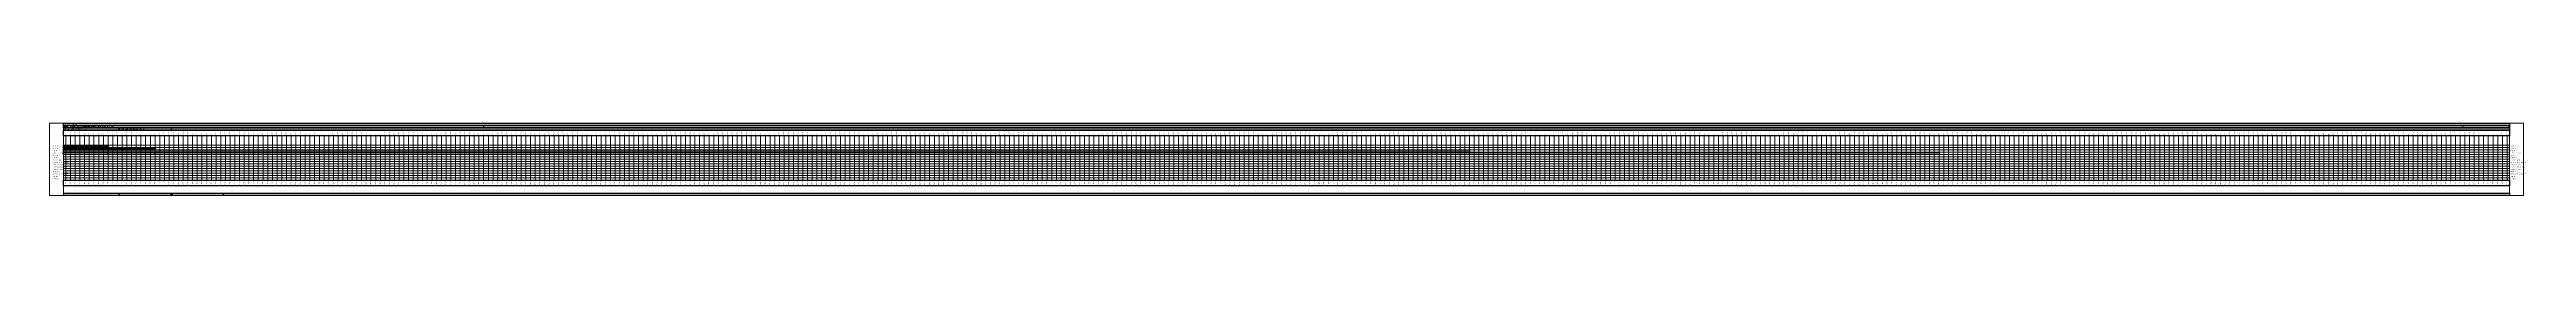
# Model space of a CAD drawing. Extents: x -247 to 52513, y 3400 to 5000.
import ezdxf

# ---------------------------------------------------------------- set-up
doc = ezdxf.new("R2010")
doc.units = 0
doc.linetypes.add('Dashed', pattern=[0])
for name, color, linetype in [('Activity Lines', 7, 'Continuous'), ('Activity Names', 7, 'Continuous'), ('Block', 7, 'Continuous'), ('Chainage Text', 7, 'Continuous'), ('Entity', 7, 'Continuous'), ('Markers-One', 7, 'Continuous'), ('Outer Box', 7, 'Continuous'), ('Package', 7, 'Continuous'), ('Section', 7, 'Continuous'), ('Vertical Chainage Lines', 7, 'Continuous')]:
    doc.layers.add(name, color=color, linetype=linetype)
doc.styles.add('True type font', font='Arial.ttf')
pattern_1 = [(45, (0, 0), (-4.419417, 4.419417), [])]

msp = doc.modelspace()

# ---------------------------------------------------------------- hatches: boundary and pattern name
at = {"true_color": 0x000000}
h = msp.add_hatch(dxfattribs=at)
h.set_pattern_fill('LINE', color=250, scale=50, angle=45, style=0)
h.set_pattern_definition(pattern_1)
h.paths.add_polyline_path([(53, 4530), (1000, 4530), (1000, 4480), (53, 4480)])
at = {"true_color": 0xda2b99}
msp.add_hatch(color=135, dxfattribs=at).paths.add_polyline_path([(53, 4530), (1000, 4530), (1000, 4480), (53, 4480)])
h = msp.add_hatch(dxfattribs=at)
h.set_pattern_fill('LINE', color=135, scale=50, angle=45, style=0)
h.set_pattern_definition(pattern_1)
h.paths.add_polyline_path([(53, 4530), (1000, 4530), (1000, 4480), (53, 4480)])
at = {"true_color": 0xc63939}
h = msp.add_hatch(dxfattribs=at)
h.set_pattern_fill('LINE', color=145, scale=50, angle=45, style=0)
h.set_pattern_definition(pattern_1)
h.paths.add_polyline_path([(53, 4480), (1000, 4480), (1000, 4430), (53, 4430)])
msp.add_hatch(color=145, dxfattribs=at).paths.add_polyline_path([(53, 4480), (1000, 4480), (1000, 4430), (53, 4430)])
at = {"true_color": 0x2bd43f}
h = msp.add_hatch(dxfattribs=at)
h.set_pattern_fill('LINE', color=43, scale=50, angle=45, style=0)
h.set_pattern_definition(pattern_1)
h.paths.add_polyline_path([(53, 4480), (1000, 4480), (1000, 4430), (53, 4430)])
msp.add_hatch(color=43, dxfattribs=at).paths.add_polyline_path([(53, 4480), (1000, 4480), (1000, 4430), (53, 4430)])
msp.add_hatch(color=43, dxfattribs=at).paths.add_polyline_path([(53, 4480), (1000, 4480), (1000, 4430), (53, 4430)])
msp.add_hatch(color=43, dxfattribs=at).paths.add_polyline_path([(53, 4480), (1000, 4480), (1000, 4430), (53, 4430)])
h = msp.add_hatch(dxfattribs=at)
h.set_pattern_fill('LINE', color=43, scale=50, angle=45, style=0)
h.set_pattern_definition(pattern_1)
h.paths.add_polyline_path([(53, 4480), (1000, 4480), (1000, 4430), (53, 4430)])
h = msp.add_hatch(dxfattribs=at)
h.set_pattern_fill('LINE', color=43, scale=50, angle=45, style=0)
h.set_pattern_definition(pattern_1)
h.paths.add_polyline_path([(53, 4480), (1000, 4480), (1000, 4430), (53, 4430)])
at = {"true_color": 0x407d60}
for points in [[(53, 4430), (1000, 4430), (1000, 4380), (53, 4380)], [(1000, 4430), (30000, 4430), (30000, 4380), (1000, 4380)]]:
    msp.add_hatch(color=163, dxfattribs=at).paths.add_polyline_path(points)
at = {"true_color": 0x28209d}
for points in [[(53, 4380), (1000, 4380), (1000, 4330), (53, 4330)], [(1000, 4380), (2000, 4380), (2000, 4330), (1000, 4330)], [(2000, 4380), (40000, 4380), (40000, 4330), (2000, 4330)]]:
    msp.add_hatch(color=197, dxfattribs=at).paths.add_polyline_path(points)
at = {"true_color": 0x2bd43f}
h = msp.add_hatch(dxfattribs=at)
h.set_pattern_fill('LINE', color=43, scale=50, angle=45, style=0)
h.set_pattern_definition(pattern_1)
h.paths.add_polyline_path([(1000, 4480), (2000, 4480), (2000, 4430), (1000, 4430)])
h = msp.add_hatch(dxfattribs=at)
h.set_pattern_fill('LINE', color=43, scale=50, angle=45, style=0)
h.set_pattern_definition(pattern_1)
h.paths.add_polyline_path([(1000, 4480), (1100, 4480), (1100, 4430), (1000, 4430)])

# ---------------------------------------------------------------- linework, layer by layer
for points in [[(53, 4530), (1000, 4530), (1000, 4480), (53, 4480)], [(53, 4530), (1000, 4530), (1000, 4480), (53, 4480)], [(53, 4530), (1000, 4530), (1000, 4480), (53, 4480)], [(53, 4480), (1000, 4480), (1000, 4430), (53, 4430)], [(53, 4480), (1000, 4480), (1000, 4430), (53, 4430)], [(53, 4480), (1000, 4480), (1000, 4430), (53, 4430)], [(53, 4480), (1000, 4480), (1000, 4430), (53, 4430)], [(53, 4480), (1000, 4480), (1000, 4430), (53, 4430)], [(53, 4480), (1000, 4480), (1000, 4430), (53, 4430)], [(53, 4480), (1000, 4480), (1000, 4430), (53, 4430)], [(53, 4480), (1000, 4480), (1000, 4430), (53, 4430)], [(53, 4430), (1000, 4430), (1000, 4380), (53, 4380)], [(53, 4380), (1000, 4380), (1000, 4330), (53, 4330)], [(1000, 4480), (2000, 4480), (2000, 4430), (1000, 4430)], [(1000, 4480), (1100, 4480), (1100, 4430), (1000, 4430)], [(1000, 4430), (30000, 4430), (30000, 4380), (1000, 4380)], [(1000, 4380), (2000, 4380), (2000, 4330), (1000, 4330)], [(2000, 4380), (40000, 4380), (40000, 4330), (2000, 4330)]]:
    msp.add_lwpolyline(points, close=True)
at = {"layer": 'Activity Lines', "color": 250, "linetype": 'Dashed', "lineweight": 15, "true_color": 0x000000}
msp.add_polyline3d([(53, 4530, 0), (52150, 4530, 0)], dxfattribs=at)
at = {"layer": 'Activity Lines', "color": 135, "linetype": 'Dashed', "lineweight": 15, "true_color": 0xda2b99}
msp.add_polyline3d([(53, 4480, 0), (52150, 4480, 0)], dxfattribs=at)
at = {"layer": 'Activity Lines', "color": 92, "linetype": 'Dashed', "lineweight": 15, "true_color": 0xb71de2}
msp.add_polyline3d([(53, 4430, 0), (52150, 4430, 0)], dxfattribs=at)
at = {"layer": 'Activity Lines', "color": 37, "linetype": 'Dashed', "lineweight": 15, "true_color": 0x4f0fff}
msp.add_polyline3d([(53, 4380, 0), (52150, 4380, 0)], dxfattribs=at)
at = {"layer": 'Activity Lines', "color": 11, "linetype": 'Dashed', "lineweight": 15, "true_color": 0x3ee08c}
msp.add_polyline3d([(53, 4330, 0), (52150, 4330, 0)], dxfattribs=at)
at = {"layer": 'Activity Lines', "color": 240, "linetype": 'Dashed', "lineweight": 15, "true_color": 0x724646}
msp.add_polyline3d([(53, 4280, 0), (52150, 4280, 0)], dxfattribs=at)
at = {"layer": 'Activity Lines', "color": 145, "linetype": 'Dashed', "lineweight": 15, "true_color": 0xc63939}
msp.add_polyline3d([(53, 4230, 0), (52150, 4230, 0)], dxfattribs=at)
at = {"layer": 'Activity Lines', "color": 43, "linetype": 'Dashed', "lineweight": 15, "true_color": 0x2bd43f}
msp.add_polyline3d([(53, 4180, 0), (52150, 4180, 0)], dxfattribs=at)
at = {"layer": 'Activity Lines', "color": 240, "linetype": 'Dashed', "lineweight": 15, "true_color": 0xeb0a42}
msp.add_polyline3d([(53, 4130, 0), (52150, 4130, 0)], dxfattribs=at)
at = {"layer": 'Activity Lines', "color": 163, "linetype": 'Dashed', "lineweight": 15, "true_color": 0x407d60}
msp.add_polyline3d([(53, 4080, 0), (52150, 4080, 0)], dxfattribs=at)
at = {"layer": 'Activity Lines', "color": 53, "linetype": 'Dashed', "lineweight": 15, "true_color": 0xe675a8}
msp.add_polyline3d([(53, 4030, 0), (52150, 4030, 0)], dxfattribs=at)
at = {"layer": 'Activity Lines', "color": 145, "linetype": 'Dashed', "lineweight": 15, "true_color": 0xf71d48}
msp.add_polyline3d([(53, 3980, 0), (52150, 3980, 0)], dxfattribs=at)
at = {"layer": 'Activity Lines', "color": 197, "linetype": 'Dashed', "lineweight": 15, "true_color": 0x28209d}
msp.add_polyline3d([(53, 3930, 0), (52150, 3930, 0)], dxfattribs=at)
at = {"layer": 'Activity Lines', "color": 252, "linetype": 'Dashed', "lineweight": 15, "true_color": 0xc3327f}
msp.add_polyline3d([(53, 3880, 0), (52150, 3880, 0)], dxfattribs=at)
at = {"layer": 'Activity Lines', "color": 221, "linetype": 'Dashed', "lineweight": 15, "true_color": 0x38f09a}
msp.add_polyline3d([(53, 3830, 0), (52150, 3830, 0)], dxfattribs=at)
at = {"layer": 'Block', "color": 9, "linetype": 'Dashed', "lineweight": 0}
for points in [[(53, 5000, 0), (53, 3450, 0)], [(52150, 5000, 0), (52150, 3450, 0)]]:
    msp.add_polyline3d(points, dxfattribs=at)
at = {"layer": 'Entity', "color": 9, "lineweight": 25}
for points in [[(54, 4900, 0), (52149, 4900, 0), (52149, 4850, 0), (54, 4850, 0)], [(1321, 4900, 0), (1233, 4900, 0), (1233, 4850, 0), (1321, 4850, 0)], [(1234, 4900, 0), (2345, 4900, 0), (2345, 4850, 0), (1234, 4850, 0)], [(54, 3500, 0), (52149, 3500, 0), (52149, 3450, 0), (54, 3450, 0)], [(54, 3500, 0), (52149, 3500, 0), (52149, 3450, 0), (54, 3450, 0)], [(1234, 3500, 0), (2365, 3500, 0), (2365, 3450, 0), (1234, 3450, 0)], [(2345, 3500, 0), (3453, 3500, 0), (3453, 3450, 0), (2345, 3450, 0)]]:
    msp.add_polyline3d(points, close=True, dxfattribs=at)
at = {"layer": 'Markers-One', "color": 41, "linetype": 'Dashed', "lineweight": 0, "true_color": 0xe0e0e0}
for points in [[(53, 4730, 0), (53, 4735, 0)], [(100, 4730, 0), (100, 4735, 0)], [(200, 4730, 0), (200, 4735, 0)], [(300, 4730, 0), (300, 4735, 0)], [(400, 4730, 0), (400, 4735, 0)], [(500, 4730, 0), (500, 4735, 0)], [(600, 4730, 0), (600, 4735, 0)], [(700, 4730, 0), (700, 4735, 0)], [(800, 4730, 0), (800, 4735, 0)], [(900, 4730, 0), (900, 4735, 0)], [(1000, 4730, 0), (1000, 4735, 0)], [(1100, 4730, 0), (1100, 4735, 0)], [(1200, 4730, 0), (1200, 4735, 0)], [(1300, 4730, 0), (1300, 4735, 0)], [(1400, 4730, 0), (1400, 4735, 0)], [(1500, 4730, 0), (1500, 4735, 0)], [(1600, 4730, 0), (1600, 4735, 0)], [(1700, 4730, 0), (1700, 4735, 0)], [(1800, 4730, 0), (1800, 4735, 0)], [(1900, 4730, 0), (1900, 4735, 0)], [(2000, 4730, 0), (2000, 4735, 0)], [(2100, 4730, 0), (2100, 4735, 0)], [(2200, 4730, 0), (2200, 4735, 0)], [(2300, 4730, 0), (2300, 4735, 0)], [(2400, 4730, 0), (2400, 4735, 0)], [(2500, 4730, 0), (2500, 4735, 0)], [(2600, 4730, 0), (2600, 4735, 0)], [(2700, 4730, 0), (2700, 4735, 0)], [(2800, 4730, 0), (2800, 4735, 0)], [(2900, 4730, 0), (2900, 4735, 0)], [(3000, 4730, 0), (3000, 4735, 0)], [(3100, 4730, 0), (3100, 4735, 0)], [(3200, 4730, 0), (3200, 4735, 0)], [(3300, 4730, 0), (3300, 4735, 0)], [(3400, 4730, 0), (3400, 4735, 0)], [(3500, 4730, 0), (3500, 4735, 0)], [(3600, 4730, 0), (3600, 4735, 0)], [(3700, 4730, 0), (3700, 4735, 0)], [(3800, 4730, 0), (3800, 4735, 0)], [(3900, 4730, 0), (3900, 4735, 0)], [(4000, 4730, 0), (4000, 4735, 0)], [(4100, 4730, 0), (4100, 4735, 0)], [(4200, 4730, 0), (4200, 4735, 0)], [(4300, 4730, 0), (4300, 4735, 0)], [(4400, 4730, 0), (4400, 4735, 0)], [(4500, 4730, 0), (4500, 4735, 0)], [(4600, 4730, 0), (4600, 4735, 0)], [(4700, 4730, 0), (4700, 4735, 0)], [(4800, 4730, 0), (4800, 4735, 0)], [(4900, 4730, 0), (4900, 4735, 0)], [(5000, 4730, 0), (5000, 4735, 0)], [(5100, 4730, 0), (5100, 4735, 0)], [(5200, 4730, 0), (5200, 4735, 0)], [(5300, 4730, 0), (5300, 4735, 0)], [(5400, 4730, 0), (5400, 4735, 0)], [(5500, 4730, 0), (5500, 4735, 0)], [(5600, 4730, 0), (5600, 4735, 0)], [(5700, 4730, 0), (5700, 4735, 0)], [(5800, 4730, 0), (5800, 4735, 0)], [(5900, 4730, 0), (5900, 4735, 0)], [(6000, 4730, 0), (6000, 4735, 0)], [(6100, 4730, 0), (6100, 4735, 0)], [(6200, 4730, 0), (6200, 4735, 0)], [(6300, 4730, 0), (6300, 4735, 0)], [(6400, 4730, 0), (6400, 4735, 0)], [(6500, 4730, 0), (6500, 4735, 0)], [(6600, 4730, 0), (6600, 4735, 0)], [(6700, 4730, 0), (6700, 4735, 0)], [(6800, 4730, 0), (6800, 4735, 0)], [(6900, 4730, 0), (6900, 4735, 0)], [(7000, 4730, 0), (7000, 4735, 0)], [(7100, 4730, 0), (7100, 4735, 0)], [(7200, 4730, 0), (7200, 4735, 0)], [(7300, 4730, 0), (7300, 4735, 0)], [(7400, 4730, 0), (7400, 4735, 0)], [(7500, 4730, 0), (7500, 4735, 0)], [(7600, 4730, 0), (7600, 4735, 0)], [(7700, 4730, 0), (7700, 4735, 0)], [(7800, 4730, 0), (7800, 4735, 0)], [(7900, 4730, 0), (7900, 4735, 0)], [(8000, 4730, 0), (8000, 4735, 0)], [(8100, 4730, 0), (8100, 4735, 0)], [(8200, 4730, 0), (8200, 4735, 0)], [(8300, 4730, 0), (8300, 4735, 0)], [(8400, 4730, 0), (8400, 4735, 0)], [(8500, 4730, 0), (8500, 4735, 0)], [(8600, 4730, 0), (8600, 4735, 0)], [(8700, 4730, 0), (8700, 4735, 0)], [(8800, 4730, 0), (8800, 4735, 0)], [(8900, 4730, 0), (8900, 4735, 0)], [(9000, 4730, 0), (9000, 4735, 0)], [(9100, 4730, 0), (9100, 4735, 0)], [(9200, 4730, 0), (9200, 4735, 0)], [(9300, 4730, 0), (9300, 4735, 0)], [(9400, 4730, 0), (9400, 4735, 0)], [(9500, 4730, 0), (9500, 4735, 0)], [(9600, 4730, 0), (9600, 4735, 0)], [(9700, 4730, 0), (9700, 4735, 0)], [(9800, 4730, 0), (9800, 4735, 0)], [(9900, 4730, 0), (9900, 4735, 0)], [(10000, 4730, 0), (10000, 4735, 0)], [(10100, 4730, 0), (10100, 4735, 0)], [(10200, 4730, 0), (10200, 4735, 0)], [(10300, 4730, 0), (10300, 4735, 0)], [(10400, 4730, 0), (10400, 4735, 0)], [(10500, 4730, 0), (10500, 4735, 0)], [(10600, 4730, 0), (10600, 4735, 0)], [(10700, 4730, 0), (10700, 4735, 0)], [(10800, 4730, 0), (10800, 4735, 0)], [(10900, 4730, 0), (10900, 4735, 0)], [(11000, 4730, 0), (11000, 4735, 0)], [(11100, 4730, 0), (11100, 4735, 0)], [(11200, 4730, 0), (11200, 4735, 0)], [(11300, 4730, 0), (11300, 4735, 0)], [(11400, 4730, 0), (11400, 4735, 0)], [(11500, 4730, 0), (11500, 4735, 0)], [(11600, 4730, 0), (11600, 4735, 0)], [(11700, 4730, 0), (11700, 4735, 0)], [(11800, 4730, 0), (11800, 4735, 0)], [(11900, 4730, 0), (11900, 4735, 0)], [(12000, 4730, 0), (12000, 4735, 0)], [(12100, 4730, 0), (12100, 4735, 0)], [(12200, 4730, 0), (12200, 4735, 0)], [(12300, 4730, 0), (12300, 4735, 0)], [(12400, 4730, 0), (12400, 4735, 0)], [(12500, 4730, 0), (12500, 4735, 0)], [(12600, 4730, 0), (12600, 4735, 0)], [(12700, 4730, 0), (12700, 4735, 0)], [(12800, 4730, 0), (12800, 4735, 0)], [(12900, 4730, 0), (12900, 4735, 0)], [(13000, 4730, 0), (13000, 4735, 0)], [(13100, 4730, 0), (13100, 4735, 0)], [(13200, 4730, 0), (13200, 4735, 0)], [(13300, 4730, 0), (13300, 4735, 0)], [(13400, 4730, 0), (13400, 4735, 0)], [(13500, 4730, 0), (13500, 4735, 0)], [(13600, 4730, 0), (13600, 4735, 0)], [(13700, 4730, 0), (13700, 4735, 0)], [(13800, 4730, 0), (13800, 4735, 0)], [(13900, 4730, 0), (13900, 4735, 0)], [(14000, 4730, 0), (14000, 4735, 0)], [(14100, 4730, 0), (14100, 4735, 0)], [(14200, 4730, 0), (14200, 4735, 0)], [(14300, 4730, 0), (14300, 4735, 0)], [(14400, 4730, 0), (14400, 4735, 0)], [(14500, 4730, 0), (14500, 4735, 0)], [(14600, 4730, 0), (14600, 4735, 0)], [(14700, 4730, 0), (14700, 4735, 0)], [(14800, 4730, 0), (14800, 4735, 0)], [(14900, 4730, 0), (14900, 4735, 0)], [(15000, 4730, 0), (15000, 4735, 0)], [(15100, 4730, 0), (15100, 4735, 0)], [(15200, 4730, 0), (15200, 4735, 0)], [(15300, 4730, 0), (15300, 4735, 0)], [(15400, 4730, 0), (15400, 4735, 0)], [(15500, 4730, 0), (15500, 4735, 0)], [(15600, 4730, 0), (15600, 4735, 0)], [(15700, 4730, 0), (15700, 4735, 0)], [(15800, 4730, 0), (15800, 4735, 0)], [(15900, 4730, 0), (15900, 4735, 0)], [(16000, 4730, 0), (16000, 4735, 0)], [(16100, 4730, 0), (16100, 4735, 0)], [(16200, 4730, 0), (16200, 4735, 0)], [(16300, 4730, 0), (16300, 4735, 0)], [(16400, 4730, 0), (16400, 4735, 0)], [(16500, 4730, 0), (16500, 4735, 0)], [(16600, 4730, 0), (16600, 4735, 0)], [(16700, 4730, 0), (16700, 4735, 0)], [(16800, 4730, 0), (16800, 4735, 0)], [(16900, 4730, 0), (16900, 4735, 0)], [(17000, 4730, 0), (17000, 4735, 0)], [(17100, 4730, 0), (17100, 4735, 0)], [(17200, 4730, 0), (17200, 4735, 0)], [(17300, 4730, 0), (17300, 4735, 0)], [(17400, 4730, 0), (17400, 4735, 0)], [(17500, 4730, 0), (17500, 4735, 0)], [(17600, 4730, 0), (17600, 4735, 0)], [(17700, 4730, 0), (17700, 4735, 0)], [(17800, 4730, 0), (17800, 4735, 0)], [(17900, 4730, 0), (17900, 4735, 0)], [(18000, 4730, 0), (18000, 4735, 0)], [(18100, 4730, 0), (18100, 4735, 0)], [(18200, 4730, 0), (18200, 4735, 0)], [(18300, 4730, 0), (18300, 4735, 0)], [(18400, 4730, 0), (18400, 4735, 0)], [(18500, 4730, 0), (18500, 4735, 0)], [(18600, 4730, 0), (18600, 4735, 0)], [(18700, 4730, 0), (18700, 4735, 0)], [(18800, 4730, 0), (18800, 4735, 0)], [(18900, 4730, 0), (18900, 4735, 0)], [(19000, 4730, 0), (19000, 4735, 0)], [(19100, 4730, 0), (19100, 4735, 0)], [(19200, 4730, 0), (19200, 4735, 0)], [(19300, 4730, 0), (19300, 4735, 0)], [(19400, 4730, 0), (19400, 4735, 0)], [(19500, 4730, 0), (19500, 4735, 0)], [(19600, 4730, 0), (19600, 4735, 0)], [(19700, 4730, 0), (19700, 4735, 0)], [(19800, 4730, 0), (19800, 4735, 0)], [(19900, 4730, 0), (19900, 4735, 0)], [(20000, 4730, 0), (20000, 4735, 0)], [(20100, 4730, 0), (20100, 4735, 0)], [(20200, 4730, 0), (20200, 4735, 0)], [(20300, 4730, 0), (20300, 4735, 0)], [(20400, 4730, 0), (20400, 4735, 0)], [(20500, 4730, 0), (20500, 4735, 0)], [(20600, 4730, 0), (20600, 4735, 0)], [(20700, 4730, 0), (20700, 4735, 0)], [(20800, 4730, 0), (20800, 4735, 0)], [(20900, 4730, 0), (20900, 4735, 0)], [(21000, 4730, 0), (21000, 4735, 0)], [(21100, 4730, 0), (21100, 4735, 0)], [(21200, 4730, 0), (21200, 4735, 0)], [(21300, 4730, 0), (21300, 4735, 0)], [(21400, 4730, 0), (21400, 4735, 0)], [(21500, 4730, 0), (21500, 4735, 0)], [(21600, 4730, 0), (21600, 4735, 0)], [(21700, 4730, 0), (21700, 4735, 0)], [(21800, 4730, 0), (21800, 4735, 0)], [(21900, 4730, 0), (21900, 4735, 0)], [(22000, 4730, 0), (22000, 4735, 0)], [(22100, 4730, 0), (22100, 4735, 0)], [(22200, 4730, 0), (22200, 4735, 0)], [(22300, 4730, 0), (22300, 4735, 0)], [(22400, 4730, 0), (22400, 4735, 0)], [(22500, 4730, 0), (22500, 4735, 0)], [(22600, 4730, 0), (22600, 4735, 0)], [(22700, 4730, 0), (22700, 4735, 0)], [(22800, 4730, 0), (22800, 4735, 0)], [(22900, 4730, 0), (22900, 4735, 0)], [(23000, 4730, 0), (23000, 4735, 0)], [(23100, 4730, 0), (23100, 4735, 0)], [(23200, 4730, 0), (23200, 4735, 0)], [(23300, 4730, 0), (23300, 4735, 0)], [(23400, 4730, 0), (23400, 4735, 0)], [(23500, 4730, 0), (23500, 4735, 0)], [(23600, 4730, 0), (23600, 4735, 0)], [(23700, 4730, 0), (23700, 4735, 0)], [(23800, 4730, 0), (23800, 4735, 0)], [(23900, 4730, 0), (23900, 4735, 0)], [(24000, 4730, 0), (24000, 4735, 0)], [(24100, 4730, 0), (24100, 4735, 0)], [(24200, 4730, 0), (24200, 4735, 0)], [(24300, 4730, 0), (24300, 4735, 0)], [(24400, 4730, 0), (24400, 4735, 0)], [(24500, 4730, 0), (24500, 4735, 0)], [(24600, 4730, 0), (24600, 4735, 0)], [(24700, 4730, 0), (24700, 4735, 0)], [(24800, 4730, 0), (24800, 4735, 0)], [(24900, 4730, 0), (24900, 4735, 0)], [(25000, 4730, 0), (25000, 4735, 0)], [(25100, 4730, 0), (25100, 4735, 0)], [(25200, 4730, 0), (25200, 4735, 0)], [(25300, 4730, 0), (25300, 4735, 0)], [(25400, 4730, 0), (25400, 4735, 0)], [(25500, 4730, 0), (25500, 4735, 0)], [(25600, 4730, 0), (25600, 4735, 0)], [(25700, 4730, 0), (25700, 4735, 0)], [(25800, 4730, 0), (25800, 4735, 0)], [(25900, 4730, 0), (25900, 4735, 0)], [(26000, 4730, 0), (26000, 4735, 0)], [(26100, 4730, 0), (26100, 4735, 0)], [(26200, 4730, 0), (26200, 4735, 0)], [(26300, 4730, 0), (26300, 4735, 0)], [(26400, 4730, 0), (26400, 4735, 0)], [(26500, 4730, 0), (26500, 4735, 0)], [(26600, 4730, 0), (26600, 4735, 0)], [(26700, 4730, 0), (26700, 4735, 0)], [(26800, 4730, 0), (26800, 4735, 0)], [(26900, 4730, 0), (26900, 4735, 0)], [(27000, 4730, 0), (27000, 4735, 0)], [(27100, 4730, 0), (27100, 4735, 0)], [(27200, 4730, 0), (27200, 4735, 0)], [(27300, 4730, 0), (27300, 4735, 0)], [(27400, 4730, 0), (27400, 4735, 0)], [(27500, 4730, 0), (27500, 4735, 0)], [(27600, 4730, 0), (27600, 4735, 0)], [(27700, 4730, 0), (27700, 4735, 0)], [(27800, 4730, 0), (27800, 4735, 0)], [(27900, 4730, 0), (27900, 4735, 0)], [(28000, 4730, 0), (28000, 4735, 0)], [(28100, 4730, 0), (28100, 4735, 0)], [(28200, 4730, 0), (28200, 4735, 0)], [(28300, 4730, 0), (28300, 4735, 0)], [(28400, 4730, 0), (28400, 4735, 0)], [(28500, 4730, 0), (28500, 4735, 0)], [(28600, 4730, 0), (28600, 4735, 0)], [(28700, 4730, 0), (28700, 4735, 0)], [(28800, 4730, 0), (28800, 4735, 0)], [(28900, 4730, 0), (28900, 4735, 0)], [(29000, 4730, 0), (29000, 4735, 0)], [(29100, 4730, 0), (29100, 4735, 0)], [(29200, 4730, 0), (29200, 4735, 0)], [(29300, 4730, 0), (29300, 4735, 0)], [(29400, 4730, 0), (29400, 4735, 0)], [(29500, 4730, 0), (29500, 4735, 0)], [(29600, 4730, 0), (29600, 4735, 0)], [(29700, 4730, 0), (29700, 4735, 0)], [(29800, 4730, 0), (29800, 4735, 0)], [(29900, 4730, 0), (29900, 4735, 0)], [(30000, 4730, 0), (30000, 4735, 0)], [(30100, 4730, 0), (30100, 4735, 0)], [(30200, 4730, 0), (30200, 4735, 0)], [(30300, 4730, 0), (30300, 4735, 0)], [(30400, 4730, 0), (30400, 4735, 0)], [(30500, 4730, 0), (30500, 4735, 0)], [(30600, 4730, 0), (30600, 4735, 0)], [(30700, 4730, 0), (30700, 4735, 0)], [(30800, 4730, 0), (30800, 4735, 0)], [(30900, 4730, 0), (30900, 4735, 0)], [(31000, 4730, 0), (31000, 4735, 0)], [(31100, 4730, 0), (31100, 4735, 0)], [(31200, 4730, 0), (31200, 4735, 0)], [(31300, 4730, 0), (31300, 4735, 0)], [(31400, 4730, 0), (31400, 4735, 0)], [(31500, 4730, 0), (31500, 4735, 0)], [(31600, 4730, 0), (31600, 4735, 0)], [(31700, 4730, 0), (31700, 4735, 0)], [(31800, 4730, 0), (31800, 4735, 0)], [(31900, 4730, 0), (31900, 4735, 0)], [(32000, 4730, 0), (32000, 4735, 0)], [(32100, 4730, 0), (32100, 4735, 0)], [(32200, 4730, 0), (32200, 4735, 0)], [(32300, 4730, 0), (32300, 4735, 0)], [(32400, 4730, 0), (32400, 4735, 0)], [(32500, 4730, 0), (32500, 4735, 0)], [(32600, 4730, 0), (32600, 4735, 0)], [(32700, 4730, 0), (32700, 4735, 0)], [(32800, 4730, 0), (32800, 4735, 0)], [(32900, 4730, 0), (32900, 4735, 0)], [(33000, 4730, 0), (33000, 4735, 0)], [(33100, 4730, 0), (33100, 4735, 0)], [(33200, 4730, 0), (33200, 4735, 0)], [(33300, 4730, 0), (33300, 4735, 0)], [(33400, 4730, 0), (33400, 4735, 0)], [(33500, 4730, 0), (33500, 4735, 0)], [(33600, 4730, 0), (33600, 4735, 0)], [(33700, 4730, 0), (33700, 4735, 0)], [(33800, 4730, 0), (33800, 4735, 0)], [(33900, 4730, 0), (33900, 4735, 0)], [(34000, 4730, 0), (34000, 4735, 0)], [(34100, 4730, 0), (34100, 4735, 0)], [(34200, 4730, 0), (34200, 4735, 0)], [(34300, 4730, 0), (34300, 4735, 0)], [(34400, 4730, 0), (34400, 4735, 0)], [(34500, 4730, 0), (34500, 4735, 0)], [(34600, 4730, 0), (34600, 4735, 0)], [(34700, 4730, 0), (34700, 4735, 0)], [(34800, 4730, 0), (34800, 4735, 0)], [(34900, 4730, 0), (34900, 4735, 0)], [(35000, 4730, 0), (35000, 4735, 0)], [(35100, 4730, 0), (35100, 4735, 0)], [(35200, 4730, 0), (35200, 4735, 0)], [(35300, 4730, 0), (35300, 4735, 0)], [(35400, 4730, 0), (35400, 4735, 0)], [(35500, 4730, 0), (35500, 4735, 0)], [(35600, 4730, 0), (35600, 4735, 0)], [(35700, 4730, 0), (35700, 4735, 0)], [(35800, 4730, 0), (35800, 4735, 0)], [(35900, 4730, 0), (35900, 4735, 0)], [(36000, 4730, 0), (36000, 4735, 0)], [(36100, 4730, 0), (36100, 4735, 0)], [(36200, 4730, 0), (36200, 4735, 0)], [(36300, 4730, 0), (36300, 4735, 0)], [(36400, 4730, 0), (36400, 4735, 0)], [(36500, 4730, 0), (36500, 4735, 0)], [(36600, 4730, 0), (36600, 4735, 0)], [(36700, 4730, 0), (36700, 4735, 0)], [(36800, 4730, 0), (36800, 4735, 0)], [(36900, 4730, 0), (36900, 4735, 0)], [(37000, 4730, 0), (37000, 4735, 0)], [(37100, 4730, 0), (37100, 4735, 0)], [(37200, 4730, 0), (37200, 4735, 0)], [(37300, 4730, 0), (37300, 4735, 0)], [(37400, 4730, 0), (37400, 4735, 0)], [(37500, 4730, 0), (37500, 4735, 0)], [(37600, 4730, 0), (37600, 4735, 0)], [(37700, 4730, 0), (37700, 4735, 0)], [(37800, 4730, 0), (37800, 4735, 0)], [(37900, 4730, 0), (37900, 4735, 0)], [(38000, 4730, 0), (38000, 4735, 0)], [(38100, 4730, 0), (38100, 4735, 0)], [(38200, 4730, 0), (38200, 4735, 0)], [(38300, 4730, 0), (38300, 4735, 0)], [(38400, 4730, 0), (38400, 4735, 0)], [(38500, 4730, 0), (38500, 4735, 0)], [(38600, 4730, 0), (38600, 4735, 0)], [(38700, 4730, 0), (38700, 4735, 0)], [(38800, 4730, 0), (38800, 4735, 0)], [(38900, 4730, 0), (38900, 4735, 0)], [(39000, 4730, 0), (39000, 4735, 0)], [(39100, 4730, 0), (39100, 4735, 0)], [(39200, 4730, 0), (39200, 4735, 0)], [(39300, 4730, 0), (39300, 4735, 0)], [(39400, 4730, 0), (39400, 4735, 0)], [(39500, 4730, 0), (39500, 4735, 0)], [(39600, 4730, 0), (39600, 4735, 0)], [(39700, 4730, 0), (39700, 4735, 0)], [(39800, 4730, 0), (39800, 4735, 0)], [(39900, 4730, 0), (39900, 4735, 0)], [(40000, 4730, 0), (40000, 4735, 0)], [(40100, 4730, 0), (40100, 4735, 0)], [(40200, 4730, 0), (40200, 4735, 0)], [(40300, 4730, 0), (40300, 4735, 0)], [(40400, 4730, 0), (40400, 4735, 0)], [(40500, 4730, 0), (40500, 4735, 0)], [(40600, 4730, 0), (40600, 4735, 0)], [(40700, 4730, 0), (40700, 4735, 0)], [(40800, 4730, 0), (40800, 4735, 0)], [(40900, 4730, 0), (40900, 4735, 0)], [(41000, 4730, 0), (41000, 4735, 0)], [(41100, 4730, 0), (41100, 4735, 0)], [(41200, 4730, 0), (41200, 4735, 0)], [(41300, 4730, 0), (41300, 4735, 0)], [(41400, 4730, 0), (41400, 4735, 0)], [(41500, 4730, 0), (41500, 4735, 0)], [(41600, 4730, 0), (41600, 4735, 0)], [(41700, 4730, 0), (41700, 4735, 0)], [(41800, 4730, 0), (41800, 4735, 0)], [(41900, 4730, 0), (41900, 4735, 0)], [(42000, 4730, 0), (42000, 4735, 0)], [(42100, 4730, 0), (42100, 4735, 0)], [(42200, 4730, 0), (42200, 4735, 0)], [(42300, 4730, 0), (42300, 4735, 0)], [(42400, 4730, 0), (42400, 4735, 0)], [(42500, 4730, 0), (42500, 4735, 0)], [(42600, 4730, 0), (42600, 4735, 0)], [(42700, 4730, 0), (42700, 4735, 0)], [(42800, 4730, 0), (42800, 4735, 0)], [(42900, 4730, 0), (42900, 4735, 0)], [(43000, 4730, 0), (43000, 4735, 0)], [(43100, 4730, 0), (43100, 4735, 0)], [(43200, 4730, 0), (43200, 4735, 0)], [(43300, 4730, 0), (43300, 4735, 0)], [(43400, 4730, 0), (43400, 4735, 0)], [(43500, 4730, 0), (43500, 4735, 0)], [(43600, 4730, 0), (43600, 4735, 0)], [(43700, 4730, 0), (43700, 4735, 0)], [(43800, 4730, 0), (43800, 4735, 0)], [(43900, 4730, 0), (43900, 4735, 0)], [(44000, 4730, 0), (44000, 4735, 0)], [(44100, 4730, 0), (44100, 4735, 0)], [(44200, 4730, 0), (44200, 4735, 0)], [(44300, 4730, 0), (44300, 4735, 0)], [(44400, 4730, 0), (44400, 4735, 0)], [(44500, 4730, 0), (44500, 4735, 0)], [(44600, 4730, 0), (44600, 4735, 0)], [(44700, 4730, 0), (44700, 4735, 0)], [(44800, 4730, 0), (44800, 4735, 0)], [(44900, 4730, 0), (44900, 4735, 0)], [(45000, 4730, 0), (45000, 4735, 0)], [(45100, 4730, 0), (45100, 4735, 0)], [(45200, 4730, 0), (45200, 4735, 0)], [(45300, 4730, 0), (45300, 4735, 0)], [(45400, 4730, 0), (45400, 4735, 0)], [(45500, 4730, 0), (45500, 4735, 0)], [(45600, 4730, 0), (45600, 4735, 0)], [(45700, 4730, 0), (45700, 4735, 0)], [(45800, 4730, 0), (45800, 4735, 0)], [(45900, 4730, 0), (45900, 4735, 0)], [(46000, 4730, 0), (46000, 4735, 0)], [(46100, 4730, 0), (46100, 4735, 0)], [(46200, 4730, 0), (46200, 4735, 0)], [(46300, 4730, 0), (46300, 4735, 0)], [(46400, 4730, 0), (46400, 4735, 0)], [(46500, 4730, 0), (46500, 4735, 0)], [(46600, 4730, 0), (46600, 4735, 0)], [(46700, 4730, 0), (46700, 4735, 0)], [(46800, 4730, 0), (46800, 4735, 0)], [(46900, 4730, 0), (46900, 4735, 0)], [(47000, 4730, 0), (47000, 4735, 0)], [(47100, 4730, 0), (47100, 4735, 0)], [(47200, 4730, 0), (47200, 4735, 0)], [(47300, 4730, 0), (47300, 4735, 0)], [(47400, 4730, 0), (47400, 4735, 0)], [(47500, 4730, 0), (47500, 4735, 0)], [(47600, 4730, 0), (47600, 4735, 0)], [(47700, 4730, 0), (47700, 4735, 0)], [(47800, 4730, 0), (47800, 4735, 0)], [(47900, 4730, 0), (47900, 4735, 0)], [(48000, 4730, 0), (48000, 4735, 0)], [(48100, 4730, 0), (48100, 4735, 0)], [(48200, 4730, 0), (48200, 4735, 0)], [(48300, 4730, 0), (48300, 4735, 0)], [(48400, 4730, 0), (48400, 4735, 0)], [(48500, 4730, 0), (48500, 4735, 0)], [(48600, 4730, 0), (48600, 4735, 0)], [(48700, 4730, 0), (48700, 4735, 0)], [(48800, 4730, 0), (48800, 4735, 0)], [(48900, 4730, 0), (48900, 4735, 0)], [(49000, 4730, 0), (49000, 4735, 0)], [(49100, 4730, 0), (49100, 4735, 0)], [(49200, 4730, 0), (49200, 4735, 0)], [(49300, 4730, 0), (49300, 4735, 0)], [(49400, 4730, 0), (49400, 4735, 0)], [(49500, 4730, 0), (49500, 4735, 0)], [(49600, 4730, 0), (49600, 4735, 0)], [(49700, 4730, 0), (49700, 4735, 0)], [(49800, 4730, 0), (49800, 4735, 0)], [(49900, 4730, 0), (49900, 4735, 0)], [(50000, 4730, 0), (50000, 4735, 0)], [(50100, 4730, 0), (50100, 4735, 0)], [(50200, 4730, 0), (50200, 4735, 0)], [(50300, 4730, 0), (50300, 4735, 0)], [(50400, 4730, 0), (50400, 4735, 0)], [(50500, 4730, 0), (50500, 4735, 0)], [(50600, 4730, 0), (50600, 4735, 0)], [(50700, 4730, 0), (50700, 4735, 0)], [(50800, 4730, 0), (50800, 4735, 0)], [(50900, 4730, 0), (50900, 4735, 0)], [(51000, 4730, 0), (51000, 4735, 0)], [(51100, 4730, 0), (51100, 4735, 0)], [(51200, 4730, 0), (51200, 4735, 0)], [(51300, 4730, 0), (51300, 4735, 0)], [(51400, 4730, 0), (51400, 4735, 0)], [(51500, 4730, 0), (51500, 4735, 0)], [(51600, 4730, 0), (51600, 4735, 0)], [(51700, 4730, 0), (51700, 4735, 0)], [(51800, 4730, 0), (51800, 4735, 0)], [(51900, 4730, 0), (51900, 4735, 0)], [(52000, 4730, 0), (52000, 4735, 0)], [(52100, 4730, 0), (52100, 4735, 0)], [(52150, 4730, 0), (52150, 4735, 0)], [(53, 3660, 0), (53, 3665, 0)], [(100, 3660, 0), (100, 3665, 0)], [(200, 3660, 0), (200, 3665, 0)], [(300, 3660, 0), (300, 3665, 0)], [(400, 3660, 0), (400, 3665, 0)], [(500, 3660, 0), (500, 3665, 0)], [(600, 3660, 0), (600, 3665, 0)], [(700, 3660, 0), (700, 3665, 0)], [(800, 3660, 0), (800, 3665, 0)], [(900, 3660, 0), (900, 3665, 0)], [(1000, 3660, 0), (1000, 3665, 0)], [(1100, 3660, 0), (1100, 3665, 0)], [(1200, 3660, 0), (1200, 3665, 0)], [(1300, 3660, 0), (1300, 3665, 0)], [(1400, 3660, 0), (1400, 3665, 0)], [(1500, 3660, 0), (1500, 3665, 0)], [(1600, 3660, 0), (1600, 3665, 0)], [(1700, 3660, 0), (1700, 3665, 0)], [(1800, 3660, 0), (1800, 3665, 0)], [(1900, 3660, 0), (1900, 3665, 0)], [(2000, 3660, 0), (2000, 3665, 0)], [(2100, 3660, 0), (2100, 3665, 0)], [(2200, 3660, 0), (2200, 3665, 0)], [(2300, 3660, 0), (2300, 3665, 0)], [(2400, 3660, 0), (2400, 3665, 0)], [(2500, 3660, 0), (2500, 3665, 0)], [(2600, 3660, 0), (2600, 3665, 0)], [(2700, 3660, 0), (2700, 3665, 0)], [(2800, 3660, 0), (2800, 3665, 0)], [(2900, 3660, 0), (2900, 3665, 0)], [(3000, 3660, 0), (3000, 3665, 0)], [(3100, 3660, 0), (3100, 3665, 0)], [(3200, 3660, 0), (3200, 3665, 0)], [(3300, 3660, 0), (3300, 3665, 0)], [(3400, 3660, 0), (3400, 3665, 0)], [(3500, 3660, 0), (3500, 3665, 0)], [(3600, 3660, 0), (3600, 3665, 0)], [(3700, 3660, 0), (3700, 3665, 0)], [(3800, 3660, 0), (3800, 3665, 0)], [(3900, 3660, 0), (3900, 3665, 0)], [(4000, 3660, 0), (4000, 3665, 0)], [(4100, 3660, 0), (4100, 3665, 0)], [(4200, 3660, 0), (4200, 3665, 0)], [(4300, 3660, 0), (4300, 3665, 0)], [(4400, 3660, 0), (4400, 3665, 0)], [(4500, 3660, 0), (4500, 3665, 0)], [(4600, 3660, 0), (4600, 3665, 0)], [(4700, 3660, 0), (4700, 3665, 0)], [(4800, 3660, 0), (4800, 3665, 0)], [(4900, 3660, 0), (4900, 3665, 0)], [(5000, 3660, 0), (5000, 3665, 0)], [(5100, 3660, 0), (5100, 3665, 0)], [(5200, 3660, 0), (5200, 3665, 0)], [(5300, 3660, 0), (5300, 3665, 0)], [(5400, 3660, 0), (5400, 3665, 0)], [(5500, 3660, 0), (5500, 3665, 0)], [(5600, 3660, 0), (5600, 3665, 0)], [(5700, 3660, 0), (5700, 3665, 0)], [(5800, 3660, 0), (5800, 3665, 0)], [(5900, 3660, 0), (5900, 3665, 0)], [(6000, 3660, 0), (6000, 3665, 0)], [(6100, 3660, 0), (6100, 3665, 0)], [(6200, 3660, 0), (6200, 3665, 0)], [(6300, 3660, 0), (6300, 3665, 0)], [(6400, 3660, 0), (6400, 3665, 0)], [(6500, 3660, 0), (6500, 3665, 0)], [(6600, 3660, 0), (6600, 3665, 0)], [(6700, 3660, 0), (6700, 3665, 0)], [(6800, 3660, 0), (6800, 3665, 0)], [(6900, 3660, 0), (6900, 3665, 0)], [(7000, 3660, 0), (7000, 3665, 0)], [(7100, 3660, 0), (7100, 3665, 0)], [(7200, 3660, 0), (7200, 3665, 0)], [(7300, 3660, 0), (7300, 3665, 0)], [(7400, 3660, 0), (7400, 3665, 0)], [(7500, 3660, 0), (7500, 3665, 0)], [(7600, 3660, 0), (7600, 3665, 0)], [(7700, 3660, 0), (7700, 3665, 0)], [(7800, 3660, 0), (7800, 3665, 0)], [(7900, 3660, 0), (7900, 3665, 0)], [(8000, 3660, 0), (8000, 3665, 0)], [(8100, 3660, 0), (8100, 3665, 0)], [(8200, 3660, 0), (8200, 3665, 0)], [(8300, 3660, 0), (8300, 3665, 0)], [(8400, 3660, 0), (8400, 3665, 0)], [(8500, 3660, 0), (8500, 3665, 0)], [(8600, 3660, 0), (8600, 3665, 0)], [(8700, 3660, 0), (8700, 3665, 0)], [(8800, 3660, 0), (8800, 3665, 0)], [(8900, 3660, 0), (8900, 3665, 0)], [(9000, 3660, 0), (9000, 3665, 0)], [(9100, 3660, 0), (9100, 3665, 0)], [(9200, 3660, 0), (9200, 3665, 0)], [(9300, 3660, 0), (9300, 3665, 0)], [(9400, 3660, 0), (9400, 3665, 0)], [(9500, 3660, 0), (9500, 3665, 0)], [(9600, 3660, 0), (9600, 3665, 0)], [(9700, 3660, 0), (9700, 3665, 0)], [(9800, 3660, 0), (9800, 3665, 0)], [(9900, 3660, 0), (9900, 3665, 0)], [(10000, 3660, 0), (10000, 3665, 0)], [(10100, 3660, 0), (10100, 3665, 0)], [(10200, 3660, 0), (10200, 3665, 0)], [(10300, 3660, 0), (10300, 3665, 0)], [(10400, 3660, 0), (10400, 3665, 0)], [(10500, 3660, 0), (10500, 3665, 0)], [(10600, 3660, 0), (10600, 3665, 0)], [(10700, 3660, 0), (10700, 3665, 0)], [(10800, 3660, 0), (10800, 3665, 0)], [(10900, 3660, 0), (10900, 3665, 0)], [(11000, 3660, 0), (11000, 3665, 0)], [(11100, 3660, 0), (11100, 3665, 0)], [(11200, 3660, 0), (11200, 3665, 0)], [(11300, 3660, 0), (11300, 3665, 0)], [(11400, 3660, 0), (11400, 3665, 0)], [(11500, 3660, 0), (11500, 3665, 0)], [(11600, 3660, 0), (11600, 3665, 0)], [(11700, 3660, 0), (11700, 3665, 0)], [(11800, 3660, 0), (11800, 3665, 0)], [(11900, 3660, 0), (11900, 3665, 0)], [(12000, 3660, 0), (12000, 3665, 0)], [(12100, 3660, 0), (12100, 3665, 0)], [(12200, 3660, 0), (12200, 3665, 0)], [(12300, 3660, 0), (12300, 3665, 0)], [(12400, 3660, 0), (12400, 3665, 0)], [(12500, 3660, 0), (12500, 3665, 0)], [(12600, 3660, 0), (12600, 3665, 0)], [(12700, 3660, 0), (12700, 3665, 0)], [(12800, 3660, 0), (12800, 3665, 0)], [(12900, 3660, 0), (12900, 3665, 0)], [(13000, 3660, 0), (13000, 3665, 0)], [(13100, 3660, 0), (13100, 3665, 0)], [(13200, 3660, 0), (13200, 3665, 0)], [(13300, 3660, 0), (13300, 3665, 0)], [(13400, 3660, 0), (13400, 3665, 0)], [(13500, 3660, 0), (13500, 3665, 0)], [(13600, 3660, 0), (13600, 3665, 0)], [(13700, 3660, 0), (13700, 3665, 0)], [(13800, 3660, 0), (13800, 3665, 0)], [(13900, 3660, 0), (13900, 3665, 0)], [(14000, 3660, 0), (14000, 3665, 0)], [(14100, 3660, 0), (14100, 3665, 0)], [(14200, 3660, 0), (14200, 3665, 0)], [(14300, 3660, 0), (14300, 3665, 0)], [(14400, 3660, 0), (14400, 3665, 0)], [(14500, 3660, 0), (14500, 3665, 0)], [(14600, 3660, 0), (14600, 3665, 0)], [(14700, 3660, 0), (14700, 3665, 0)], [(14800, 3660, 0), (14800, 3665, 0)], [(14900, 3660, 0), (14900, 3665, 0)], [(15000, 3660, 0), (15000, 3665, 0)], [(15100, 3660, 0), (15100, 3665, 0)], [(15200, 3660, 0), (15200, 3665, 0)], [(15300, 3660, 0), (15300, 3665, 0)], [(15400, 3660, 0), (15400, 3665, 0)], [(15500, 3660, 0), (15500, 3665, 0)], [(15600, 3660, 0), (15600, 3665, 0)], [(15700, 3660, 0), (15700, 3665, 0)], [(15800, 3660, 0), (15800, 3665, 0)], [(15900, 3660, 0), (15900, 3665, 0)], [(16000, 3660, 0), (16000, 3665, 0)], [(16100, 3660, 0), (16100, 3665, 0)], [(16200, 3660, 0), (16200, 3665, 0)], [(16300, 3660, 0), (16300, 3665, 0)], [(16400, 3660, 0), (16400, 3665, 0)], [(16500, 3660, 0), (16500, 3665, 0)], [(16600, 3660, 0), (16600, 3665, 0)], [(16700, 3660, 0), (16700, 3665, 0)], [(16800, 3660, 0), (16800, 3665, 0)], [(16900, 3660, 0), (16900, 3665, 0)], [(17000, 3660, 0), (17000, 3665, 0)], [(17100, 3660, 0), (17100, 3665, 0)], [(17200, 3660, 0), (17200, 3665, 0)], [(17300, 3660, 0), (17300, 3665, 0)], [(17400, 3660, 0), (17400, 3665, 0)], [(17500, 3660, 0), (17500, 3665, 0)], [(17600, 3660, 0), (17600, 3665, 0)], [(17700, 3660, 0), (17700, 3665, 0)], [(17800, 3660, 0), (17800, 3665, 0)], [(17900, 3660, 0), (17900, 3665, 0)], [(18000, 3660, 0), (18000, 3665, 0)], [(18100, 3660, 0), (18100, 3665, 0)], [(18200, 3660, 0), (18200, 3665, 0)], [(18300, 3660, 0), (18300, 3665, 0)], [(18400, 3660, 0), (18400, 3665, 0)], [(18500, 3660, 0), (18500, 3665, 0)], [(18600, 3660, 0), (18600, 3665, 0)], [(18700, 3660, 0), (18700, 3665, 0)], [(18800, 3660, 0), (18800, 3665, 0)], [(18900, 3660, 0), (18900, 3665, 0)], [(19000, 3660, 0), (19000, 3665, 0)], [(19100, 3660, 0), (19100, 3665, 0)], [(19200, 3660, 0), (19200, 3665, 0)], [(19300, 3660, 0), (19300, 3665, 0)], [(19400, 3660, 0), (19400, 3665, 0)], [(19500, 3660, 0), (19500, 3665, 0)], [(19600, 3660, 0), (19600, 3665, 0)], [(19700, 3660, 0), (19700, 3665, 0)], [(19800, 3660, 0), (19800, 3665, 0)], [(19900, 3660, 0), (19900, 3665, 0)], [(20000, 3660, 0), (20000, 3665, 0)], [(20100, 3660, 0), (20100, 3665, 0)], [(20200, 3660, 0), (20200, 3665, 0)], [(20300, 3660, 0), (20300, 3665, 0)], [(20400, 3660, 0), (20400, 3665, 0)], [(20500, 3660, 0), (20500, 3665, 0)], [(20600, 3660, 0), (20600, 3665, 0)], [(20700, 3660, 0), (20700, 3665, 0)], [(20800, 3660, 0), (20800, 3665, 0)], [(20900, 3660, 0), (20900, 3665, 0)], [(21000, 3660, 0), (21000, 3665, 0)], [(21100, 3660, 0), (21100, 3665, 0)], [(21200, 3660, 0), (21200, 3665, 0)], [(21300, 3660, 0), (21300, 3665, 0)], [(21400, 3660, 0), (21400, 3665, 0)], [(21500, 3660, 0), (21500, 3665, 0)], [(21600, 3660, 0), (21600, 3665, 0)], [(21700, 3660, 0), (21700, 3665, 0)], [(21800, 3660, 0), (21800, 3665, 0)], [(21900, 3660, 0), (21900, 3665, 0)], [(22000, 3660, 0), (22000, 3665, 0)], [(22100, 3660, 0), (22100, 3665, 0)], [(22200, 3660, 0), (22200, 3665, 0)], [(22300, 3660, 0), (22300, 3665, 0)], [(22400, 3660, 0), (22400, 3665, 0)], [(22500, 3660, 0), (22500, 3665, 0)], [(22600, 3660, 0), (22600, 3665, 0)], [(22700, 3660, 0), (22700, 3665, 0)], [(22800, 3660, 0), (22800, 3665, 0)], [(22900, 3660, 0), (22900, 3665, 0)], [(23000, 3660, 0), (23000, 3665, 0)], [(23100, 3660, 0), (23100, 3665, 0)], [(23200, 3660, 0), (23200, 3665, 0)], [(23300, 3660, 0), (23300, 3665, 0)], [(23400, 3660, 0), (23400, 3665, 0)], [(23500, 3660, 0), (23500, 3665, 0)], [(23600, 3660, 0), (23600, 3665, 0)], [(23700, 3660, 0), (23700, 3665, 0)], [(23800, 3660, 0), (23800, 3665, 0)], [(23900, 3660, 0), (23900, 3665, 0)], [(24000, 3660, 0), (24000, 3665, 0)], [(24100, 3660, 0), (24100, 3665, 0)], [(24200, 3660, 0), (24200, 3665, 0)], [(24300, 3660, 0), (24300, 3665, 0)], [(24400, 3660, 0), (24400, 3665, 0)], [(24500, 3660, 0), (24500, 3665, 0)], [(24600, 3660, 0), (24600, 3665, 0)], [(24700, 3660, 0), (24700, 3665, 0)], [(24800, 3660, 0), (24800, 3665, 0)], [(24900, 3660, 0), (24900, 3665, 0)], [(25000, 3660, 0), (25000, 3665, 0)], [(25100, 3660, 0), (25100, 3665, 0)], [(25200, 3660, 0), (25200, 3665, 0)], [(25300, 3660, 0), (25300, 3665, 0)], [(25400, 3660, 0), (25400, 3665, 0)], [(25500, 3660, 0), (25500, 3665, 0)], [(25600, 3660, 0), (25600, 3665, 0)], [(25700, 3660, 0), (25700, 3665, 0)], [(25800, 3660, 0), (25800, 3665, 0)], [(25900, 3660, 0), (25900, 3665, 0)], [(26000, 3660, 0), (26000, 3665, 0)], [(26100, 3660, 0), (26100, 3665, 0)], [(26200, 3660, 0), (26200, 3665, 0)], [(26300, 3660, 0), (26300, 3665, 0)], [(26400, 3660, 0), (26400, 3665, 0)], [(26500, 3660, 0), (26500, 3665, 0)], [(26600, 3660, 0), (26600, 3665, 0)], [(26700, 3660, 0), (26700, 3665, 0)], [(26800, 3660, 0), (26800, 3665, 0)], [(26900, 3660, 0), (26900, 3665, 0)], [(27000, 3660, 0), (27000, 3665, 0)], [(27100, 3660, 0), (27100, 3665, 0)], [(27200, 3660, 0), (27200, 3665, 0)], [(27300, 3660, 0), (27300, 3665, 0)], [(27400, 3660, 0), (27400, 3665, 0)], [(27500, 3660, 0), (27500, 3665, 0)], [(27600, 3660, 0), (27600, 3665, 0)], [(27700, 3660, 0), (27700, 3665, 0)], [(27800, 3660, 0), (27800, 3665, 0)], [(27900, 3660, 0), (27900, 3665, 0)], [(28000, 3660, 0), (28000, 3665, 0)], [(28100, 3660, 0), (28100, 3665, 0)], [(28200, 3660, 0), (28200, 3665, 0)], [(28300, 3660, 0), (28300, 3665, 0)], [(28400, 3660, 0), (28400, 3665, 0)], [(28500, 3660, 0), (28500, 3665, 0)], [(28600, 3660, 0), (28600, 3665, 0)], [(28700, 3660, 0), (28700, 3665, 0)], [(28800, 3660, 0), (28800, 3665, 0)], [(28900, 3660, 0), (28900, 3665, 0)], [(29000, 3660, 0), (29000, 3665, 0)], [(29100, 3660, 0), (29100, 3665, 0)], [(29200, 3660, 0), (29200, 3665, 0)], [(29300, 3660, 0), (29300, 3665, 0)], [(29400, 3660, 0), (29400, 3665, 0)], [(29500, 3660, 0), (29500, 3665, 0)], [(29600, 3660, 0), (29600, 3665, 0)], [(29700, 3660, 0), (29700, 3665, 0)], [(29800, 3660, 0), (29800, 3665, 0)], [(29900, 3660, 0), (29900, 3665, 0)], [(30000, 3660, 0), (30000, 3665, 0)], [(30100, 3660, 0), (30100, 3665, 0)], [(30200, 3660, 0), (30200, 3665, 0)], [(30300, 3660, 0), (30300, 3665, 0)], [(30400, 3660, 0), (30400, 3665, 0)], [(30500, 3660, 0), (30500, 3665, 0)], [(30600, 3660, 0), (30600, 3665, 0)], [(30700, 3660, 0), (30700, 3665, 0)], [(30800, 3660, 0), (30800, 3665, 0)], [(30900, 3660, 0), (30900, 3665, 0)], [(31000, 3660, 0), (31000, 3665, 0)], [(31100, 3660, 0), (31100, 3665, 0)], [(31200, 3660, 0), (31200, 3665, 0)], [(31300, 3660, 0), (31300, 3665, 0)], [(31400, 3660, 0), (31400, 3665, 0)], [(31500, 3660, 0), (31500, 3665, 0)], [(31600, 3660, 0), (31600, 3665, 0)], [(31700, 3660, 0), (31700, 3665, 0)], [(31800, 3660, 0), (31800, 3665, 0)], [(31900, 3660, 0), (31900, 3665, 0)], [(32000, 3660, 0), (32000, 3665, 0)], [(32100, 3660, 0), (32100, 3665, 0)], [(32200, 3660, 0), (32200, 3665, 0)], [(32300, 3660, 0), (32300, 3665, 0)], [(32400, 3660, 0), (32400, 3665, 0)], [(32500, 3660, 0), (32500, 3665, 0)], [(32600, 3660, 0), (32600, 3665, 0)], [(32700, 3660, 0), (32700, 3665, 0)], [(32800, 3660, 0), (32800, 3665, 0)], [(32900, 3660, 0), (32900, 3665, 0)], [(33000, 3660, 0), (33000, 3665, 0)], [(33100, 3660, 0), (33100, 3665, 0)], [(33200, 3660, 0), (33200, 3665, 0)], [(33300, 3660, 0), (33300, 3665, 0)], [(33400, 3660, 0), (33400, 3665, 0)], [(33500, 3660, 0), (33500, 3665, 0)], [(33600, 3660, 0), (33600, 3665, 0)], [(33700, 3660, 0), (33700, 3665, 0)], [(33800, 3660, 0), (33800, 3665, 0)], [(33900, 3660, 0), (33900, 3665, 0)], [(34000, 3660, 0), (34000, 3665, 0)], [(34100, 3660, 0), (34100, 3665, 0)], [(34200, 3660, 0), (34200, 3665, 0)], [(34300, 3660, 0), (34300, 3665, 0)], [(34400, 3660, 0), (34400, 3665, 0)], [(34500, 3660, 0), (34500, 3665, 0)], [(34600, 3660, 0), (34600, 3665, 0)], [(34700, 3660, 0), (34700, 3665, 0)], [(34800, 3660, 0), (34800, 3665, 0)], [(34900, 3660, 0), (34900, 3665, 0)], [(35000, 3660, 0), (35000, 3665, 0)], [(35100, 3660, 0), (35100, 3665, 0)], [(35200, 3660, 0), (35200, 3665, 0)], [(35300, 3660, 0), (35300, 3665, 0)], [(35400, 3660, 0), (35400, 3665, 0)], [(35500, 3660, 0), (35500, 3665, 0)], [(35600, 3660, 0), (35600, 3665, 0)], [(35700, 3660, 0), (35700, 3665, 0)], [(35800, 3660, 0), (35800, 3665, 0)], [(35900, 3660, 0), (35900, 3665, 0)], [(36000, 3660, 0), (36000, 3665, 0)], [(36100, 3660, 0), (36100, 3665, 0)], [(36200, 3660, 0), (36200, 3665, 0)], [(36300, 3660, 0), (36300, 3665, 0)], [(36400, 3660, 0), (36400, 3665, 0)], [(36500, 3660, 0), (36500, 3665, 0)], [(36600, 3660, 0), (36600, 3665, 0)], [(36700, 3660, 0), (36700, 3665, 0)], [(36800, 3660, 0), (36800, 3665, 0)], [(36900, 3660, 0), (36900, 3665, 0)], [(37000, 3660, 0), (37000, 3665, 0)], [(37100, 3660, 0), (37100, 3665, 0)], [(37200, 3660, 0), (37200, 3665, 0)], [(37300, 3660, 0), (37300, 3665, 0)], [(37400, 3660, 0), (37400, 3665, 0)], [(37500, 3660, 0), (37500, 3665, 0)], [(37600, 3660, 0), (37600, 3665, 0)], [(37700, 3660, 0), (37700, 3665, 0)], [(37800, 3660, 0), (37800, 3665, 0)], [(37900, 3660, 0), (37900, 3665, 0)], [(38000, 3660, 0), (38000, 3665, 0)], [(38100, 3660, 0), (38100, 3665, 0)], [(38200, 3660, 0), (38200, 3665, 0)], [(38300, 3660, 0), (38300, 3665, 0)], [(38400, 3660, 0), (38400, 3665, 0)], [(38500, 3660, 0), (38500, 3665, 0)], [(38600, 3660, 0), (38600, 3665, 0)], [(38700, 3660, 0), (38700, 3665, 0)], [(38800, 3660, 0), (38800, 3665, 0)], [(38900, 3660, 0), (38900, 3665, 0)], [(39000, 3660, 0), (39000, 3665, 0)], [(39100, 3660, 0), (39100, 3665, 0)], [(39200, 3660, 0), (39200, 3665, 0)], [(39300, 3660, 0), (39300, 3665, 0)], [(39400, 3660, 0), (39400, 3665, 0)], [(39500, 3660, 0), (39500, 3665, 0)], [(39600, 3660, 0), (39600, 3665, 0)], [(39700, 3660, 0), (39700, 3665, 0)], [(39800, 3660, 0), (39800, 3665, 0)], [(39900, 3660, 0), (39900, 3665, 0)], [(40000, 3660, 0), (40000, 3665, 0)], [(40100, 3660, 0), (40100, 3665, 0)], [(40200, 3660, 0), (40200, 3665, 0)], [(40300, 3660, 0), (40300, 3665, 0)], [(40400, 3660, 0), (40400, 3665, 0)], [(40500, 3660, 0), (40500, 3665, 0)], [(40600, 3660, 0), (40600, 3665, 0)], [(40700, 3660, 0), (40700, 3665, 0)], [(40800, 3660, 0), (40800, 3665, 0)], [(40900, 3660, 0), (40900, 3665, 0)], [(41000, 3660, 0), (41000, 3665, 0)], [(41100, 3660, 0), (41100, 3665, 0)], [(41200, 3660, 0), (41200, 3665, 0)], [(41300, 3660, 0), (41300, 3665, 0)], [(41400, 3660, 0), (41400, 3665, 0)], [(41500, 3660, 0), (41500, 3665, 0)], [(41600, 3660, 0), (41600, 3665, 0)], [(41700, 3660, 0), (41700, 3665, 0)], [(41800, 3660, 0), (41800, 3665, 0)], [(41900, 3660, 0), (41900, 3665, 0)], [(42000, 3660, 0), (42000, 3665, 0)], [(42100, 3660, 0), (42100, 3665, 0)], [(42200, 3660, 0), (42200, 3665, 0)], [(42300, 3660, 0), (42300, 3665, 0)], [(42400, 3660, 0), (42400, 3665, 0)], [(42500, 3660, 0), (42500, 3665, 0)], [(42600, 3660, 0), (42600, 3665, 0)], [(42700, 3660, 0), (42700, 3665, 0)], [(42800, 3660, 0), (42800, 3665, 0)], [(42900, 3660, 0), (42900, 3665, 0)], [(43000, 3660, 0), (43000, 3665, 0)], [(43100, 3660, 0), (43100, 3665, 0)], [(43200, 3660, 0), (43200, 3665, 0)], [(43300, 3660, 0), (43300, 3665, 0)], [(43400, 3660, 0), (43400, 3665, 0)], [(43500, 3660, 0), (43500, 3665, 0)], [(43600, 3660, 0), (43600, 3665, 0)], [(43700, 3660, 0), (43700, 3665, 0)], [(43800, 3660, 0), (43800, 3665, 0)], [(43900, 3660, 0), (43900, 3665, 0)], [(44000, 3660, 0), (44000, 3665, 0)], [(44100, 3660, 0), (44100, 3665, 0)], [(44200, 3660, 0), (44200, 3665, 0)], [(44300, 3660, 0), (44300, 3665, 0)], [(44400, 3660, 0), (44400, 3665, 0)], [(44500, 3660, 0), (44500, 3665, 0)], [(44600, 3660, 0), (44600, 3665, 0)], [(44700, 3660, 0), (44700, 3665, 0)], [(44800, 3660, 0), (44800, 3665, 0)], [(44900, 3660, 0), (44900, 3665, 0)], [(45000, 3660, 0), (45000, 3665, 0)], [(45100, 3660, 0), (45100, 3665, 0)], [(45200, 3660, 0), (45200, 3665, 0)], [(45300, 3660, 0), (45300, 3665, 0)], [(45400, 3660, 0), (45400, 3665, 0)], [(45500, 3660, 0), (45500, 3665, 0)], [(45600, 3660, 0), (45600, 3665, 0)], [(45700, 3660, 0), (45700, 3665, 0)], [(45800, 3660, 0), (45800, 3665, 0)], [(45900, 3660, 0), (45900, 3665, 0)], [(46000, 3660, 0), (46000, 3665, 0)], [(46100, 3660, 0), (46100, 3665, 0)], [(46200, 3660, 0), (46200, 3665, 0)], [(46300, 3660, 0), (46300, 3665, 0)], [(46400, 3660, 0), (46400, 3665, 0)], [(46500, 3660, 0), (46500, 3665, 0)], [(46600, 3660, 0), (46600, 3665, 0)], [(46700, 3660, 0), (46700, 3665, 0)], [(46800, 3660, 0), (46800, 3665, 0)], [(46900, 3660, 0), (46900, 3665, 0)], [(47000, 3660, 0), (47000, 3665, 0)], [(47100, 3660, 0), (47100, 3665, 0)], [(47200, 3660, 0), (47200, 3665, 0)], [(47300, 3660, 0), (47300, 3665, 0)], [(47400, 3660, 0), (47400, 3665, 0)], [(47500, 3660, 0), (47500, 3665, 0)], [(47600, 3660, 0), (47600, 3665, 0)], [(47700, 3660, 0), (47700, 3665, 0)], [(47800, 3660, 0), (47800, 3665, 0)], [(47900, 3660, 0), (47900, 3665, 0)], [(48000, 3660, 0), (48000, 3665, 0)], [(48100, 3660, 0), (48100, 3665, 0)], [(48200, 3660, 0), (48200, 3665, 0)], [(48300, 3660, 0), (48300, 3665, 0)], [(48400, 3660, 0), (48400, 3665, 0)], [(48500, 3660, 0), (48500, 3665, 0)], [(48600, 3660, 0), (48600, 3665, 0)], [(48700, 3660, 0), (48700, 3665, 0)], [(48800, 3660, 0), (48800, 3665, 0)], [(48900, 3660, 0), (48900, 3665, 0)], [(49000, 3660, 0), (49000, 3665, 0)], [(49100, 3660, 0), (49100, 3665, 0)], [(49200, 3660, 0), (49200, 3665, 0)], [(49300, 3660, 0), (49300, 3665, 0)], [(49400, 3660, 0), (49400, 3665, 0)], [(49500, 3660, 0), (49500, 3665, 0)], [(49600, 3660, 0), (49600, 3665, 0)], [(49700, 3660, 0), (49700, 3665, 0)], [(49800, 3660, 0), (49800, 3665, 0)], [(49900, 3660, 0), (49900, 3665, 0)], [(50000, 3660, 0), (50000, 3665, 0)], [(50100, 3660, 0), (50100, 3665, 0)], [(50200, 3660, 0), (50200, 3665, 0)], [(50300, 3660, 0), (50300, 3665, 0)], [(50400, 3660, 0), (50400, 3665, 0)], [(50500, 3660, 0), (50500, 3665, 0)], [(50600, 3660, 0), (50600, 3665, 0)], [(50700, 3660, 0), (50700, 3665, 0)], [(50800, 3660, 0), (50800, 3665, 0)], [(50900, 3660, 0), (50900, 3665, 0)], [(51000, 3660, 0), (51000, 3665, 0)], [(51100, 3660, 0), (51100, 3665, 0)], [(51200, 3660, 0), (51200, 3665, 0)], [(51300, 3660, 0), (51300, 3665, 0)], [(51400, 3660, 0), (51400, 3665, 0)], [(51500, 3660, 0), (51500, 3665, 0)], [(51600, 3660, 0), (51600, 3665, 0)], [(51700, 3660, 0), (51700, 3665, 0)], [(51800, 3660, 0), (51800, 3665, 0)], [(51900, 3660, 0), (51900, 3665, 0)], [(52000, 3660, 0), (52000, 3665, 0)], [(52100, 3660, 0), (52100, 3665, 0)], [(52150, 3660, 0), (52150, 3665, 0)]]:
    msp.add_polyline3d(points, dxfattribs=at)
at = {"layer": 'Outer Box', "color": 9, "lineweight": 5}
msp.add_polyline3d([(-247, 5000, 0), (52450, 5000, 0), (52450, 3450, 0), (-247, 3450, 0)], close=True, dxfattribs=at)
at = {"layer": 'Package', "color": 9, "lineweight": 25}
for points in [[(53, 5000, 0), (52150, 5000, 0), (52150, 4950, 0), (53, 4950, 0)], [(53, 4850, 0), (52150, 4850, 0), (52150, 4730, 0), (53, 4730, 0)], [(53, 3780, 0), (52150, 3780, 0), (52150, 3660, 0), (53, 3660, 0)]]:
    msp.add_polyline3d(points, close=True, dxfattribs=at)
at = {"layer": 'Section', "color": 9, "lineweight": 25}
for points in [[(53, 4950, 0), (51150, 4950, 0), (51150, 4900, 0), (53, 4900, 0)], [(53, 4950, 0), (52140, 4950, 0), (52140, 4900, 0), (53, 4900, 0)], [(53, 4950, 0), (52150, 4950, 0), (52150, 4900, 0), (53, 4900, 0)], [(53, 4950, 0), (52150, 4950, 0), (52150, 4900, 0), (53, 4900, 0)], [(53, 4950, 0), (52150, 4950, 0), (52150, 4900, 0), (53, 4900, 0)], [(53, 4950, 0), (52150, 4950, 0), (52150, 4900, 0), (53, 4900, 0)], [(53, 4950, 0), (52150, 4950, 0), (52150, 4900, 0), (53, 4900, 0)], [(53, 4950, 0), (52150, 4950, 0), (52150, 4900, 0), (53, 4900, 0)], [(53, 4950, 0), (52150, 4950, 0), (52150, 4900, 0), (53, 4900, 0)], [(53, 4950, 0), (52145, 4950, 0), (52145, 4900, 0), (53, 4900, 0)], [(60, 4950, 0), (80, 4950, 0), (80, 4900, 0), (60, 4900, 0)], [(500, 4950, 0), (700, 4950, 0), (700, 4900, 0), (500, 4900, 0)], [(600, 4950, 0), (9000, 4950, 0), (9000, 4900, 0), (600, 4900, 0)]]:
    msp.add_polyline3d(points, close=True, dxfattribs=at)
at = {"layer": 'Vertical Chainage Lines', "color": 41, "linetype": 'Dashed', "lineweight": 0, "true_color": 0xe0e0e0}
for points in [[(100, 4730, 0), (100, 3780, 0)], [(200, 4730, 0), (200, 3780, 0)], [(300, 4730, 0), (300, 3780, 0)], [(400, 4730, 0), (400, 3780, 0)], [(500, 4730, 0), (500, 3780, 0)], [(600, 4730, 0), (600, 3780, 0)], [(700, 4730, 0), (700, 3780, 0)], [(800, 4730, 0), (800, 3780, 0)], [(900, 4730, 0), (900, 3780, 0)], [(1000, 4730, 0), (1000, 3780, 0)], [(1100, 4730, 0), (1100, 3780, 0)], [(1200, 4730, 0), (1200, 3780, 0)], [(1300, 4730, 0), (1300, 3780, 0)], [(1400, 4730, 0), (1400, 3780, 0)], [(1500, 4730, 0), (1500, 3780, 0)], [(1600, 4730, 0), (1600, 3780, 0)], [(1700, 4730, 0), (1700, 3780, 0)], [(1800, 4730, 0), (1800, 3780, 0)], [(1900, 4730, 0), (1900, 3780, 0)], [(2000, 4730, 0), (2000, 3780, 0)], [(2100, 4730, 0), (2100, 3780, 0)], [(2200, 4730, 0), (2200, 3780, 0)], [(2300, 4730, 0), (2300, 3780, 0)], [(2400, 4730, 0), (2400, 3780, 0)], [(2500, 4730, 0), (2500, 3780, 0)], [(2600, 4730, 0), (2600, 3780, 0)], [(2700, 4730, 0), (2700, 3780, 0)], [(2800, 4730, 0), (2800, 3780, 0)], [(2900, 4730, 0), (2900, 3780, 0)], [(3000, 4730, 0), (3000, 3780, 0)], [(3100, 4730, 0), (3100, 3780, 0)], [(3200, 4730, 0), (3200, 3780, 0)], [(3300, 4730, 0), (3300, 3780, 0)], [(3400, 4730, 0), (3400, 3780, 0)], [(3500, 4730, 0), (3500, 3780, 0)], [(3600, 4730, 0), (3600, 3780, 0)], [(3700, 4730, 0), (3700, 3780, 0)], [(3800, 4730, 0), (3800, 3780, 0)], [(3900, 4730, 0), (3900, 3780, 0)], [(4000, 4730, 0), (4000, 3780, 0)], [(4100, 4730, 0), (4100, 3780, 0)], [(4200, 4730, 0), (4200, 3780, 0)], [(4300, 4730, 0), (4300, 3780, 0)], [(4400, 4730, 0), (4400, 3780, 0)], [(4500, 4730, 0), (4500, 3780, 0)], [(4600, 4730, 0), (4600, 3780, 0)], [(4700, 4730, 0), (4700, 3780, 0)], [(4800, 4730, 0), (4800, 3780, 0)], [(4900, 4730, 0), (4900, 3780, 0)], [(5000, 4730, 0), (5000, 3780, 0)], [(5100, 4730, 0), (5100, 3780, 0)], [(5200, 4730, 0), (5200, 3780, 0)], [(5300, 4730, 0), (5300, 3780, 0)], [(5400, 4730, 0), (5400, 3780, 0)], [(5500, 4730, 0), (5500, 3780, 0)], [(5600, 4730, 0), (5600, 3780, 0)], [(5700, 4730, 0), (5700, 3780, 0)], [(5800, 4730, 0), (5800, 3780, 0)], [(5900, 4730, 0), (5900, 3780, 0)], [(6000, 4730, 0), (6000, 3780, 0)], [(6100, 4730, 0), (6100, 3780, 0)], [(6200, 4730, 0), (6200, 3780, 0)], [(6300, 4730, 0), (6300, 3780, 0)], [(6400, 4730, 0), (6400, 3780, 0)], [(6500, 4730, 0), (6500, 3780, 0)], [(6600, 4730, 0), (6600, 3780, 0)], [(6700, 4730, 0), (6700, 3780, 0)], [(6800, 4730, 0), (6800, 3780, 0)], [(6900, 4730, 0), (6900, 3780, 0)], [(7000, 4730, 0), (7000, 3780, 0)], [(7100, 4730, 0), (7100, 3780, 0)], [(7200, 4730, 0), (7200, 3780, 0)], [(7300, 4730, 0), (7300, 3780, 0)], [(7400, 4730, 0), (7400, 3780, 0)], [(7500, 4730, 0), (7500, 3780, 0)], [(7600, 4730, 0), (7600, 3780, 0)], [(7700, 4730, 0), (7700, 3780, 0)], [(7800, 4730, 0), (7800, 3780, 0)], [(7900, 4730, 0), (7900, 3780, 0)], [(8000, 4730, 0), (8000, 3780, 0)], [(8100, 4730, 0), (8100, 3780, 0)], [(8200, 4730, 0), (8200, 3780, 0)], [(8300, 4730, 0), (8300, 3780, 0)], [(8400, 4730, 0), (8400, 3780, 0)], [(8500, 4730, 0), (8500, 3780, 0)], [(8600, 4730, 0), (8600, 3780, 0)], [(8700, 4730, 0), (8700, 3780, 0)], [(8800, 4730, 0), (8800, 3780, 0)], [(8900, 4730, 0), (8900, 3780, 0)], [(9000, 4730, 0), (9000, 3780, 0)], [(9100, 4730, 0), (9100, 3780, 0)], [(9200, 4730, 0), (9200, 3780, 0)], [(9300, 4730, 0), (9300, 3780, 0)], [(9400, 4730, 0), (9400, 3780, 0)], [(9500, 4730, 0), (9500, 3780, 0)], [(9600, 4730, 0), (9600, 3780, 0)], [(9700, 4730, 0), (9700, 3780, 0)], [(9800, 4730, 0), (9800, 3780, 0)], [(9900, 4730, 0), (9900, 3780, 0)], [(10000, 4730, 0), (10000, 3780, 0)], [(10100, 4730, 0), (10100, 3780, 0)], [(10200, 4730, 0), (10200, 3780, 0)], [(10300, 4730, 0), (10300, 3780, 0)], [(10400, 4730, 0), (10400, 3780, 0)], [(10500, 4730, 0), (10500, 3780, 0)], [(10600, 4730, 0), (10600, 3780, 0)], [(10700, 4730, 0), (10700, 3780, 0)], [(10800, 4730, 0), (10800, 3780, 0)], [(10900, 4730, 0), (10900, 3780, 0)], [(11000, 4730, 0), (11000, 3780, 0)], [(11100, 4730, 0), (11100, 3780, 0)], [(11200, 4730, 0), (11200, 3780, 0)], [(11300, 4730, 0), (11300, 3780, 0)], [(11400, 4730, 0), (11400, 3780, 0)], [(11500, 4730, 0), (11500, 3780, 0)], [(11600, 4730, 0), (11600, 3780, 0)], [(11700, 4730, 0), (11700, 3780, 0)], [(11800, 4730, 0), (11800, 3780, 0)], [(11900, 4730, 0), (11900, 3780, 0)], [(12000, 4730, 0), (12000, 3780, 0)], [(12100, 4730, 0), (12100, 3780, 0)], [(12200, 4730, 0), (12200, 3780, 0)], [(12300, 4730, 0), (12300, 3780, 0)], [(12400, 4730, 0), (12400, 3780, 0)], [(12500, 4730, 0), (12500, 3780, 0)], [(12600, 4730, 0), (12600, 3780, 0)], [(12700, 4730, 0), (12700, 3780, 0)], [(12800, 4730, 0), (12800, 3780, 0)], [(12900, 4730, 0), (12900, 3780, 0)], [(13000, 4730, 0), (13000, 3780, 0)], [(13100, 4730, 0), (13100, 3780, 0)], [(13200, 4730, 0), (13200, 3780, 0)], [(13300, 4730, 0), (13300, 3780, 0)], [(13400, 4730, 0), (13400, 3780, 0)], [(13500, 4730, 0), (13500, 3780, 0)], [(13600, 4730, 0), (13600, 3780, 0)], [(13700, 4730, 0), (13700, 3780, 0)], [(13800, 4730, 0), (13800, 3780, 0)], [(13900, 4730, 0), (13900, 3780, 0)], [(14000, 4730, 0), (14000, 3780, 0)], [(14100, 4730, 0), (14100, 3780, 0)], [(14200, 4730, 0), (14200, 3780, 0)], [(14300, 4730, 0), (14300, 3780, 0)], [(14400, 4730, 0), (14400, 3780, 0)], [(14500, 4730, 0), (14500, 3780, 0)], [(14600, 4730, 0), (14600, 3780, 0)], [(14700, 4730, 0), (14700, 3780, 0)], [(14800, 4730, 0), (14800, 3780, 0)], [(14900, 4730, 0), (14900, 3780, 0)], [(15000, 4730, 0), (15000, 3780, 0)], [(15100, 4730, 0), (15100, 3780, 0)], [(15200, 4730, 0), (15200, 3780, 0)], [(15300, 4730, 0), (15300, 3780, 0)], [(15400, 4730, 0), (15400, 3780, 0)], [(15500, 4730, 0), (15500, 3780, 0)], [(15600, 4730, 0), (15600, 3780, 0)], [(15700, 4730, 0), (15700, 3780, 0)], [(15800, 4730, 0), (15800, 3780, 0)], [(15900, 4730, 0), (15900, 3780, 0)], [(16000, 4730, 0), (16000, 3780, 0)], [(16100, 4730, 0), (16100, 3780, 0)], [(16200, 4730, 0), (16200, 3780, 0)], [(16300, 4730, 0), (16300, 3780, 0)], [(16400, 4730, 0), (16400, 3780, 0)], [(16500, 4730, 0), (16500, 3780, 0)], [(16600, 4730, 0), (16600, 3780, 0)], [(16700, 4730, 0), (16700, 3780, 0)], [(16800, 4730, 0), (16800, 3780, 0)], [(16900, 4730, 0), (16900, 3780, 0)], [(17000, 4730, 0), (17000, 3780, 0)], [(17100, 4730, 0), (17100, 3780, 0)], [(17200, 4730, 0), (17200, 3780, 0)], [(17300, 4730, 0), (17300, 3780, 0)], [(17400, 4730, 0), (17400, 3780, 0)], [(17500, 4730, 0), (17500, 3780, 0)], [(17600, 4730, 0), (17600, 3780, 0)], [(17700, 4730, 0), (17700, 3780, 0)], [(17800, 4730, 0), (17800, 3780, 0)], [(17900, 4730, 0), (17900, 3780, 0)], [(18000, 4730, 0), (18000, 3780, 0)], [(18100, 4730, 0), (18100, 3780, 0)], [(18200, 4730, 0), (18200, 3780, 0)], [(18300, 4730, 0), (18300, 3780, 0)], [(18400, 4730, 0), (18400, 3780, 0)], [(18500, 4730, 0), (18500, 3780, 0)], [(18600, 4730, 0), (18600, 3780, 0)], [(18700, 4730, 0), (18700, 3780, 0)], [(18800, 4730, 0), (18800, 3780, 0)], [(18900, 4730, 0), (18900, 3780, 0)], [(19000, 4730, 0), (19000, 3780, 0)], [(19100, 4730, 0), (19100, 3780, 0)], [(19200, 4730, 0), (19200, 3780, 0)], [(19300, 4730, 0), (19300, 3780, 0)], [(19400, 4730, 0), (19400, 3780, 0)], [(19500, 4730, 0), (19500, 3780, 0)], [(19600, 4730, 0), (19600, 3780, 0)], [(19700, 4730, 0), (19700, 3780, 0)], [(19800, 4730, 0), (19800, 3780, 0)], [(19900, 4730, 0), (19900, 3780, 0)], [(20000, 4730, 0), (20000, 3780, 0)], [(20100, 4730, 0), (20100, 3780, 0)], [(20200, 4730, 0), (20200, 3780, 0)], [(20300, 4730, 0), (20300, 3780, 0)], [(20400, 4730, 0), (20400, 3780, 0)], [(20500, 4730, 0), (20500, 3780, 0)], [(20600, 4730, 0), (20600, 3780, 0)], [(20700, 4730, 0), (20700, 3780, 0)], [(20800, 4730, 0), (20800, 3780, 0)], [(20900, 4730, 0), (20900, 3780, 0)], [(21000, 4730, 0), (21000, 3780, 0)], [(21100, 4730, 0), (21100, 3780, 0)], [(21200, 4730, 0), (21200, 3780, 0)], [(21300, 4730, 0), (21300, 3780, 0)], [(21400, 4730, 0), (21400, 3780, 0)], [(21500, 4730, 0), (21500, 3780, 0)], [(21600, 4730, 0), (21600, 3780, 0)], [(21700, 4730, 0), (21700, 3780, 0)], [(21800, 4730, 0), (21800, 3780, 0)], [(21900, 4730, 0), (21900, 3780, 0)], [(22000, 4730, 0), (22000, 3780, 0)], [(22100, 4730, 0), (22100, 3780, 0)], [(22200, 4730, 0), (22200, 3780, 0)], [(22300, 4730, 0), (22300, 3780, 0)], [(22400, 4730, 0), (22400, 3780, 0)], [(22500, 4730, 0), (22500, 3780, 0)], [(22600, 4730, 0), (22600, 3780, 0)], [(22700, 4730, 0), (22700, 3780, 0)], [(22800, 4730, 0), (22800, 3780, 0)], [(22900, 4730, 0), (22900, 3780, 0)], [(23000, 4730, 0), (23000, 3780, 0)], [(23100, 4730, 0), (23100, 3780, 0)], [(23200, 4730, 0), (23200, 3780, 0)], [(23300, 4730, 0), (23300, 3780, 0)], [(23400, 4730, 0), (23400, 3780, 0)], [(23500, 4730, 0), (23500, 3780, 0)], [(23600, 4730, 0), (23600, 3780, 0)], [(23700, 4730, 0), (23700, 3780, 0)], [(23800, 4730, 0), (23800, 3780, 0)], [(23900, 4730, 0), (23900, 3780, 0)], [(24000, 4730, 0), (24000, 3780, 0)], [(24100, 4730, 0), (24100, 3780, 0)], [(24200, 4730, 0), (24200, 3780, 0)], [(24300, 4730, 0), (24300, 3780, 0)], [(24400, 4730, 0), (24400, 3780, 0)], [(24500, 4730, 0), (24500, 3780, 0)], [(24600, 4730, 0), (24600, 3780, 0)], [(24700, 4730, 0), (24700, 3780, 0)], [(24800, 4730, 0), (24800, 3780, 0)], [(24900, 4730, 0), (24900, 3780, 0)], [(25000, 4730, 0), (25000, 3780, 0)], [(25100, 4730, 0), (25100, 3780, 0)], [(25200, 4730, 0), (25200, 3780, 0)], [(25300, 4730, 0), (25300, 3780, 0)], [(25400, 4730, 0), (25400, 3780, 0)], [(25500, 4730, 0), (25500, 3780, 0)], [(25600, 4730, 0), (25600, 3780, 0)], [(25700, 4730, 0), (25700, 3780, 0)], [(25800, 4730, 0), (25800, 3780, 0)], [(25900, 4730, 0), (25900, 3780, 0)], [(26000, 4730, 0), (26000, 3780, 0)], [(26100, 4730, 0), (26100, 3780, 0)], [(26200, 4730, 0), (26200, 3780, 0)], [(26300, 4730, 0), (26300, 3780, 0)], [(26400, 4730, 0), (26400, 3780, 0)], [(26500, 4730, 0), (26500, 3780, 0)], [(26600, 4730, 0), (26600, 3780, 0)], [(26700, 4730, 0), (26700, 3780, 0)], [(26800, 4730, 0), (26800, 3780, 0)], [(26900, 4730, 0), (26900, 3780, 0)], [(27000, 4730, 0), (27000, 3780, 0)], [(27100, 4730, 0), (27100, 3780, 0)], [(27200, 4730, 0), (27200, 3780, 0)], [(27300, 4730, 0), (27300, 3780, 0)], [(27400, 4730, 0), (27400, 3780, 0)], [(27500, 4730, 0), (27500, 3780, 0)], [(27600, 4730, 0), (27600, 3780, 0)], [(27700, 4730, 0), (27700, 3780, 0)], [(27800, 4730, 0), (27800, 3780, 0)], [(27900, 4730, 0), (27900, 3780, 0)], [(28000, 4730, 0), (28000, 3780, 0)], [(28100, 4730, 0), (28100, 3780, 0)], [(28200, 4730, 0), (28200, 3780, 0)], [(28300, 4730, 0), (28300, 3780, 0)], [(28400, 4730, 0), (28400, 3780, 0)], [(28500, 4730, 0), (28500, 3780, 0)], [(28600, 4730, 0), (28600, 3780, 0)], [(28700, 4730, 0), (28700, 3780, 0)], [(28800, 4730, 0), (28800, 3780, 0)], [(28900, 4730, 0), (28900, 3780, 0)], [(29000, 4730, 0), (29000, 3780, 0)], [(29100, 4730, 0), (29100, 3780, 0)], [(29200, 4730, 0), (29200, 3780, 0)], [(29300, 4730, 0), (29300, 3780, 0)], [(29400, 4730, 0), (29400, 3780, 0)], [(29500, 4730, 0), (29500, 3780, 0)], [(29600, 4730, 0), (29600, 3780, 0)], [(29700, 4730, 0), (29700, 3780, 0)], [(29800, 4730, 0), (29800, 3780, 0)], [(29900, 4730, 0), (29900, 3780, 0)], [(30000, 4730, 0), (30000, 3780, 0)], [(30100, 4730, 0), (30100, 3780, 0)], [(30200, 4730, 0), (30200, 3780, 0)], [(30300, 4730, 0), (30300, 3780, 0)], [(30400, 4730, 0), (30400, 3780, 0)], [(30500, 4730, 0), (30500, 3780, 0)], [(30600, 4730, 0), (30600, 3780, 0)], [(30700, 4730, 0), (30700, 3780, 0)], [(30800, 4730, 0), (30800, 3780, 0)], [(30900, 4730, 0), (30900, 3780, 0)], [(31000, 4730, 0), (31000, 3780, 0)], [(31100, 4730, 0), (31100, 3780, 0)], [(31200, 4730, 0), (31200, 3780, 0)], [(31300, 4730, 0), (31300, 3780, 0)], [(31400, 4730, 0), (31400, 3780, 0)], [(31500, 4730, 0), (31500, 3780, 0)], [(31600, 4730, 0), (31600, 3780, 0)], [(31700, 4730, 0), (31700, 3780, 0)], [(31800, 4730, 0), (31800, 3780, 0)], [(31900, 4730, 0), (31900, 3780, 0)], [(32000, 4730, 0), (32000, 3780, 0)], [(32100, 4730, 0), (32100, 3780, 0)], [(32200, 4730, 0), (32200, 3780, 0)], [(32300, 4730, 0), (32300, 3780, 0)], [(32400, 4730, 0), (32400, 3780, 0)], [(32500, 4730, 0), (32500, 3780, 0)], [(32600, 4730, 0), (32600, 3780, 0)], [(32700, 4730, 0), (32700, 3780, 0)], [(32800, 4730, 0), (32800, 3780, 0)], [(32900, 4730, 0), (32900, 3780, 0)], [(33000, 4730, 0), (33000, 3780, 0)], [(33100, 4730, 0), (33100, 3780, 0)], [(33200, 4730, 0), (33200, 3780, 0)], [(33300, 4730, 0), (33300, 3780, 0)], [(33400, 4730, 0), (33400, 3780, 0)], [(33500, 4730, 0), (33500, 3780, 0)], [(33600, 4730, 0), (33600, 3780, 0)], [(33700, 4730, 0), (33700, 3780, 0)], [(33800, 4730, 0), (33800, 3780, 0)], [(33900, 4730, 0), (33900, 3780, 0)], [(34000, 4730, 0), (34000, 3780, 0)], [(34100, 4730, 0), (34100, 3780, 0)], [(34200, 4730, 0), (34200, 3780, 0)], [(34300, 4730, 0), (34300, 3780, 0)], [(34400, 4730, 0), (34400, 3780, 0)], [(34500, 4730, 0), (34500, 3780, 0)], [(34600, 4730, 0), (34600, 3780, 0)], [(34700, 4730, 0), (34700, 3780, 0)], [(34800, 4730, 0), (34800, 3780, 0)], [(34900, 4730, 0), (34900, 3780, 0)], [(35000, 4730, 0), (35000, 3780, 0)], [(35100, 4730, 0), (35100, 3780, 0)], [(35200, 4730, 0), (35200, 3780, 0)], [(35300, 4730, 0), (35300, 3780, 0)], [(35400, 4730, 0), (35400, 3780, 0)], [(35500, 4730, 0), (35500, 3780, 0)], [(35600, 4730, 0), (35600, 3780, 0)], [(35700, 4730, 0), (35700, 3780, 0)], [(35800, 4730, 0), (35800, 3780, 0)], [(35900, 4730, 0), (35900, 3780, 0)], [(36000, 4730, 0), (36000, 3780, 0)], [(36100, 4730, 0), (36100, 3780, 0)], [(36200, 4730, 0), (36200, 3780, 0)], [(36300, 4730, 0), (36300, 3780, 0)], [(36400, 4730, 0), (36400, 3780, 0)], [(36500, 4730, 0), (36500, 3780, 0)], [(36600, 4730, 0), (36600, 3780, 0)], [(36700, 4730, 0), (36700, 3780, 0)], [(36800, 4730, 0), (36800, 3780, 0)], [(36900, 4730, 0), (36900, 3780, 0)], [(37000, 4730, 0), (37000, 3780, 0)], [(37100, 4730, 0), (37100, 3780, 0)], [(37200, 4730, 0), (37200, 3780, 0)], [(37300, 4730, 0), (37300, 3780, 0)], [(37400, 4730, 0), (37400, 3780, 0)], [(37500, 4730, 0), (37500, 3780, 0)], [(37600, 4730, 0), (37600, 3780, 0)], [(37700, 4730, 0), (37700, 3780, 0)], [(37800, 4730, 0), (37800, 3780, 0)], [(37900, 4730, 0), (37900, 3780, 0)], [(38000, 4730, 0), (38000, 3780, 0)], [(38100, 4730, 0), (38100, 3780, 0)], [(38200, 4730, 0), (38200, 3780, 0)], [(38300, 4730, 0), (38300, 3780, 0)], [(38400, 4730, 0), (38400, 3780, 0)], [(38500, 4730, 0), (38500, 3780, 0)], [(38600, 4730, 0), (38600, 3780, 0)], [(38700, 4730, 0), (38700, 3780, 0)], [(38800, 4730, 0), (38800, 3780, 0)], [(38900, 4730, 0), (38900, 3780, 0)], [(39000, 4730, 0), (39000, 3780, 0)], [(39100, 4730, 0), (39100, 3780, 0)], [(39200, 4730, 0), (39200, 3780, 0)], [(39300, 4730, 0), (39300, 3780, 0)], [(39400, 4730, 0), (39400, 3780, 0)], [(39500, 4730, 0), (39500, 3780, 0)], [(39600, 4730, 0), (39600, 3780, 0)], [(39700, 4730, 0), (39700, 3780, 0)], [(39800, 4730, 0), (39800, 3780, 0)], [(39900, 4730, 0), (39900, 3780, 0)], [(40000, 4730, 0), (40000, 3780, 0)], [(40100, 4730, 0), (40100, 3780, 0)], [(40200, 4730, 0), (40200, 3780, 0)], [(40300, 4730, 0), (40300, 3780, 0)], [(40400, 4730, 0), (40400, 3780, 0)], [(40500, 4730, 0), (40500, 3780, 0)], [(40600, 4730, 0), (40600, 3780, 0)], [(40700, 4730, 0), (40700, 3780, 0)], [(40800, 4730, 0), (40800, 3780, 0)], [(40900, 4730, 0), (40900, 3780, 0)], [(41000, 4730, 0), (41000, 3780, 0)], [(41100, 4730, 0), (41100, 3780, 0)], [(41200, 4730, 0), (41200, 3780, 0)], [(41300, 4730, 0), (41300, 3780, 0)], [(41400, 4730, 0), (41400, 3780, 0)], [(41500, 4730, 0), (41500, 3780, 0)], [(41600, 4730, 0), (41600, 3780, 0)], [(41700, 4730, 0), (41700, 3780, 0)], [(41800, 4730, 0), (41800, 3780, 0)], [(41900, 4730, 0), (41900, 3780, 0)], [(42000, 4730, 0), (42000, 3780, 0)], [(42100, 4730, 0), (42100, 3780, 0)], [(42200, 4730, 0), (42200, 3780, 0)], [(42300, 4730, 0), (42300, 3780, 0)], [(42400, 4730, 0), (42400, 3780, 0)], [(42500, 4730, 0), (42500, 3780, 0)], [(42600, 4730, 0), (42600, 3780, 0)], [(42700, 4730, 0), (42700, 3780, 0)], [(42800, 4730, 0), (42800, 3780, 0)], [(42900, 4730, 0), (42900, 3780, 0)], [(43000, 4730, 0), (43000, 3780, 0)], [(43100, 4730, 0), (43100, 3780, 0)], [(43200, 4730, 0), (43200, 3780, 0)], [(43300, 4730, 0), (43300, 3780, 0)], [(43400, 4730, 0), (43400, 3780, 0)], [(43500, 4730, 0), (43500, 3780, 0)], [(43600, 4730, 0), (43600, 3780, 0)], [(43700, 4730, 0), (43700, 3780, 0)], [(43800, 4730, 0), (43800, 3780, 0)], [(43900, 4730, 0), (43900, 3780, 0)], [(44000, 4730, 0), (44000, 3780, 0)], [(44100, 4730, 0), (44100, 3780, 0)], [(44200, 4730, 0), (44200, 3780, 0)], [(44300, 4730, 0), (44300, 3780, 0)], [(44400, 4730, 0), (44400, 3780, 0)], [(44500, 4730, 0), (44500, 3780, 0)], [(44600, 4730, 0), (44600, 3780, 0)], [(44700, 4730, 0), (44700, 3780, 0)], [(44800, 4730, 0), (44800, 3780, 0)], [(44900, 4730, 0), (44900, 3780, 0)], [(45000, 4730, 0), (45000, 3780, 0)], [(45100, 4730, 0), (45100, 3780, 0)], [(45200, 4730, 0), (45200, 3780, 0)], [(45300, 4730, 0), (45300, 3780, 0)], [(45400, 4730, 0), (45400, 3780, 0)], [(45500, 4730, 0), (45500, 3780, 0)], [(45600, 4730, 0), (45600, 3780, 0)], [(45700, 4730, 0), (45700, 3780, 0)], [(45800, 4730, 0), (45800, 3780, 0)], [(45900, 4730, 0), (45900, 3780, 0)], [(46000, 4730, 0), (46000, 3780, 0)], [(46100, 4730, 0), (46100, 3780, 0)], [(46200, 4730, 0), (46200, 3780, 0)], [(46300, 4730, 0), (46300, 3780, 0)], [(46400, 4730, 0), (46400, 3780, 0)], [(46500, 4730, 0), (46500, 3780, 0)], [(46600, 4730, 0), (46600, 3780, 0)], [(46700, 4730, 0), (46700, 3780, 0)], [(46800, 4730, 0), (46800, 3780, 0)], [(46900, 4730, 0), (46900, 3780, 0)], [(47000, 4730, 0), (47000, 3780, 0)], [(47100, 4730, 0), (47100, 3780, 0)], [(47200, 4730, 0), (47200, 3780, 0)], [(47300, 4730, 0), (47300, 3780, 0)], [(47400, 4730, 0), (47400, 3780, 0)], [(47500, 4730, 0), (47500, 3780, 0)], [(47600, 4730, 0), (47600, 3780, 0)], [(47700, 4730, 0), (47700, 3780, 0)], [(47800, 4730, 0), (47800, 3780, 0)], [(47900, 4730, 0), (47900, 3780, 0)], [(48000, 4730, 0), (48000, 3780, 0)], [(48100, 4730, 0), (48100, 3780, 0)], [(48200, 4730, 0), (48200, 3780, 0)], [(48300, 4730, 0), (48300, 3780, 0)], [(48400, 4730, 0), (48400, 3780, 0)], [(48500, 4730, 0), (48500, 3780, 0)], [(48600, 4730, 0), (48600, 3780, 0)], [(48700, 4730, 0), (48700, 3780, 0)], [(48800, 4730, 0), (48800, 3780, 0)], [(48900, 4730, 0), (48900, 3780, 0)], [(49000, 4730, 0), (49000, 3780, 0)], [(49100, 4730, 0), (49100, 3780, 0)], [(49200, 4730, 0), (49200, 3780, 0)], [(49300, 4730, 0), (49300, 3780, 0)], [(49400, 4730, 0), (49400, 3780, 0)], [(49500, 4730, 0), (49500, 3780, 0)], [(49600, 4730, 0), (49600, 3780, 0)], [(49700, 4730, 0), (49700, 3780, 0)], [(49800, 4730, 0), (49800, 3780, 0)], [(49900, 4730, 0), (49900, 3780, 0)], [(50000, 4730, 0), (50000, 3780, 0)], [(50100, 4730, 0), (50100, 3780, 0)], [(50200, 4730, 0), (50200, 3780, 0)], [(50300, 4730, 0), (50300, 3780, 0)], [(50400, 4730, 0), (50400, 3780, 0)], [(50500, 4730, 0), (50500, 3780, 0)], [(50600, 4730, 0), (50600, 3780, 0)], [(50700, 4730, 0), (50700, 3780, 0)], [(50800, 4730, 0), (50800, 3780, 0)], [(50900, 4730, 0), (50900, 3780, 0)], [(51000, 4730, 0), (51000, 3780, 0)], [(51100, 4730, 0), (51100, 3780, 0)], [(51200, 4730, 0), (51200, 3780, 0)], [(51300, 4730, 0), (51300, 3780, 0)], [(51400, 4730, 0), (51400, 3780, 0)], [(51500, 4730, 0), (51500, 3780, 0)], [(51600, 4730, 0), (51600, 3780, 0)], [(51700, 4730, 0), (51700, 3780, 0)], [(51800, 4730, 0), (51800, 3780, 0)], [(51900, 4730, 0), (51900, 3780, 0)], [(52000, 4730, 0), (52000, 3780, 0)], [(52100, 4730, 0), (52100, 3780, 0)]]:
    msp.add_polyline3d(points, dxfattribs=at)

# ---------------------------------------------------------------- texts
at = {"layer": 'Activity Names', "color": 92, "lineweight": 15, "true_color": 0xb71de2, "style": 'True type font'}
for p in [(-197, 4404), (52160, 4404)]:
    msp.add_text('Cutting (cum)', height=16, dxfattribs=at).set_placement(p)
at = {"layer": 'Activity Names', "color": 37, "lineweight": 15, "true_color": 0x4f0fff, "style": 'True type font'}
for p in [(-197, 4354), (52160, 4354)]:
    msp.add_text('Cleaning and Grubbing', height=16, dxfattribs=at).set_placement(p)
at = {"layer": 'Activity Names', "color": 240, "lineweight": 15, "true_color": 0x724646, "style": 'True type font'}
for p in [(-197, 4254), (52160, 4254)]:
    msp.add_text('Cutting (cum)', height=16, dxfattribs=at).set_placement(p)
at = {"layer": 'Activity Names', "color": 145, "lineweight": 15, "true_color": 0xc63939, "style": 'True type font'}
for p in [(-197, 4204), (52160, 4204)]:
    msp.add_text('6 Quad cable-Laying', height=16, dxfattribs=at).set_placement(p)
at = {"layer": 'Activity Names', "color": 250, "lineweight": 15, "true_color": 0x000000, "style": 'True type font'}
for p in [(-197, 4504), (52160, 4504)]:
    msp.add_text('Blanketing (cum)', height=16, dxfattribs=at).set_placement(p)
at = {"layer": 'Activity Names', "color": 135, "lineweight": 15, "true_color": 0xda2b99, "style": 'True type font'}
for p in [(-197, 4454), (52160, 4454)]:
    msp.add_text('Blanketing (cum)', height=16, dxfattribs=at).set_placement(p)
at = {"layer": 'Activity Names', "color": 11, "lineweight": 15, "true_color": 0x3ee08c, "style": 'True type font'}
for p in [(-197, 4304), (52160, 4304)]:
    msp.add_text('Blanketing (cum)', height=16, dxfattribs=at).set_placement(p)
at = {"layer": 'Activity Names', "color": 240, "lineweight": 15, "true_color": 0xeb0a42, "style": 'True type font'}
for p in [(-197, 4104), (52160, 4104)]:
    msp.add_text('Cleaning and Grubbing', height=16, dxfattribs=at).set_placement(p)
at = {"layer": 'Activity Names', "color": 163, "lineweight": 15, "true_color": 0x407d60, "style": 'True type font'}
for p in [(-197, 4054), (52160, 4054)]:
    msp.add_text('6 Quad cable-Jointing & Testing', height=16, dxfattribs=at).set_placement(p)
at = {"layer": 'Activity Names', "color": 53, "lineweight": 15, "true_color": 0xe675a8, "style": 'True type font'}
for p in [(-197, 4004), (52160, 4004)]:
    msp.add_text('Cleaning and Grubbing', height=16, dxfattribs=at).set_placement(p)
at = {"layer": 'Activity Names', "color": 252, "lineweight": 15, "true_color": 0xc3327f, "style": 'True type font'}
for p in [(-197, 3854), (52160, 3854)]:
    msp.add_text('Cutting (cum)', height=16, dxfattribs=at).set_placement(p)
at = {"layer": 'Activity Names', "color": 43, "lineweight": 15, "true_color": 0x2bd43f, "style": 'True type font'}
for p in [(-197, 4154), (52160, 4154)]:
    msp.add_text('Ballasting and Manual packing (km)', height=16, dxfattribs=at).set_placement(p)
at = {"layer": 'Activity Names', "color": 145, "lineweight": 15, "true_color": 0xf71d48, "style": 'True type font'}
for p in [(-197, 3954), (52160, 3954)]:
    msp.add_text('Blanketing (cum)', height=16, dxfattribs=at).set_placement(p)
at = {"layer": 'Activity Names', "color": 197, "lineweight": 15, "true_color": 0x28209d, "style": 'True type font'}
for p in [(-197, 3904), (52160, 3904)]:
    msp.add_text('Ballasting and Manual packing (km)', height=16, dxfattribs=at).set_placement(p)
at = {"layer": 'Activity Names', "color": 221, "lineweight": 15, "true_color": 0x38f09a, "style": 'True type font'}
for p in [(-197, 3804), (52160, 3804)]:
    msp.add_text('Rail Linking', height=16, dxfattribs=at).set_placement(p)
at = {"layer": 'Chainage Text', "color": 9, "lineweight": 15, "style": 'True type font'}
for s, p in [('000+053', (53, 4740)), ('000+100', (100, 4740)), ('000+200', (200, 4740)), ('000+300', (300, 4740)), ('000+400', (400, 4740)), ('000+500', (500, 4740)), ('000+600', (600, 4740)), ('000+700', (700, 4740)), ('000+800', (800, 4740)), ('000+900', (900, 4740)), ('001+000', (1000, 4740)), ('001+100', (1100, 4740)), ('001+200', (1200, 4740)), ('001+300', (1300, 4740)), ('001+400', (1400, 4740)), ('001+500', (1500, 4740)), ('001+600', (1600, 4740)), ('001+700', (1700, 4740)), ('001+800', (1800, 4740)), ('001+900', (1900, 4740)), ('002+000', (2000, 4740)), ('002+100', (2100, 4740)), ('002+200', (2200, 4740)), ('002+300', (2300, 4740)), ('002+400', (2400, 4740)), ('002+500', (2500, 4740)), ('002+600', (2600, 4740)), ('002+700', (2700, 4740)), ('002+800', (2800, 4740)), ('002+900', (2900, 4740)), ('003+000', (3000, 4740)), ('003+100', (3100, 4740)), ('003+200', (3200, 4740)), ('003+300', (3300, 4740)), ('003+400', (3400, 4740)), ('003+500', (3500, 4740)), ('003+600', (3600, 4740)), ('003+700', (3700, 4740)), ('003+800', (3800, 4740)), ('003+900', (3900, 4740)), ('004+000', (4000, 4740)), ('004+100', (4100, 4740)), ('004+200', (4200, 4740)), ('004+300', (4300, 4740)), ('004+400', (4400, 4740)), ('004+500', (4500, 4740)), ('004+600', (4600, 4740)), ('004+700', (4700, 4740)), ('004+800', (4800, 4740)), ('004+900', (4900, 4740)), ('005+000', (5000, 4740)), ('005+100', (5100, 4740)), ('005+200', (5200, 4740)), ('005+300', (5300, 4740)), ('005+400', (5400, 4740)), ('005+500', (5500, 4740)), ('005+600', (5600, 4740)), ('005+700', (5700, 4740)), ('005+800', (5800, 4740)), ('005+900', (5900, 4740)), ('006+000', (6000, 4740)), ('006+100', (6100, 4740)), ('006+200', (6200, 4740)), ('006+300', (6300, 4740)), ('006+400', (6400, 4740)), ('006+500', (6500, 4740)), ('006+600', (6600, 4740)), ('006+700', (6700, 4740)), ('006+800', (6800, 4740)), ('006+900', (6900, 4740)), ('007+000', (7000, 4740)), ('007+100', (7100, 4740)), ('007+200', (7200, 4740)), ('007+300', (7300, 4740)), ('007+400', (7400, 4740)), ('007+500', (7500, 4740)), ('007+600', (7600, 4740)), ('007+700', (7700, 4740)), ('007+800', (7800, 4740)), ('007+900', (7900, 4740)), ('008+000', (8000, 4740)), ('008+100', (8100, 4740)), ('008+200', (8200, 4740)), ('008+300', (8300, 4740)), ('008+400', (8400, 4740)), ('008+500', (8500, 4740)), ('008+600', (8600, 4740)), ('008+700', (8700, 4740)), ('008+800', (8800, 4740)), ('008+900', (8900, 4740)), ('009+000', (9000, 4740)), ('009+100', (9100, 4740)), ('009+200', (9200, 4740)), ('009+300', (9300, 4740)), ('009+400', (9400, 4740)), ('009+500', (9500, 4740)), ('009+600', (9600, 4740)), ('009+700', (9700, 4740)), ('009+800', (9800, 4740)), ('009+900', (9900, 4740)), ('010+000', (10000, 4740)), ('010+100', (10100, 4740)), ('010+200', (10200, 4740)), ('010+300', (10300, 4740)), ('010+400', (10400, 4740)), ('010+500', (10500, 4740)), ('010+600', (10600, 4740)), ('010+700', (10700, 4740)), ('010+800', (10800, 4740)), ('010+900', (10900, 4740)), ('011+000', (11000, 4740)), ('011+100', (11100, 4740)), ('011+200', (11200, 4740)), ('011+300', (11300, 4740)), ('011+400', (11400, 4740)), ('011+500', (11500, 4740)), ('011+600', (11600, 4740)), ('011+700', (11700, 4740)), ('011+800', (11800, 4740)), ('011+900', (11900, 4740)), ('012+000', (12000, 4740)), ('012+100', (12100, 4740)), ('012+200', (12200, 4740)), ('012+300', (12300, 4740)), ('012+400', (12400, 4740)), ('012+500', (12500, 4740)), ('012+600', (12600, 4740)), ('012+700', (12700, 4740)), ('012+800', (12800, 4740)), ('012+900', (12900, 4740)), ('013+000', (13000, 4740)), ('013+100', (13100, 4740)), ('013+200', (13200, 4740)), ('013+300', (13300, 4740)), ('013+400', (13400, 4740)), ('013+500', (13500, 4740)), ('013+600', (13600, 4740)), ('013+700', (13700, 4740)), ('013+800', (13800, 4740)), ('013+900', (13900, 4740)), ('014+000', (14000, 4740)), ('014+100', (14100, 4740)), ('014+200', (14200, 4740)), ('014+300', (14300, 4740)), ('014+400', (14400, 4740)), ('014+500', (14500, 4740)), ('014+600', (14600, 4740)), ('014+700', (14700, 4740)), ('014+800', (14800, 4740)), ('014+900', (14900, 4740)), ('015+000', (15000, 4740)), ('015+100', (15100, 4740)), ('015+200', (15200, 4740)), ('015+300', (15300, 4740)), ('015+400', (15400, 4740)), ('015+500', (15500, 4740)), ('015+600', (15600, 4740)), ('015+700', (15700, 4740)), ('015+800', (15800, 4740)), ('015+900', (15900, 4740)), ('016+000', (16000, 4740)), ('016+100', (16100, 4740)), ('016+200', (16200, 4740)), ('016+300', (16300, 4740)), ('016+400', (16400, 4740)), ('016+500', (16500, 4740)), ('016+600', (16600, 4740)), ('016+700', (16700, 4740)), ('016+800', (16800, 4740)), ('016+900', (16900, 4740)), ('017+000', (17000, 4740)), ('017+100', (17100, 4740)), ('017+200', (17200, 4740)), ('017+300', (17300, 4740)), ('017+400', (17400, 4740)), ('017+500', (17500, 4740)), ('017+600', (17600, 4740)), ('017+700', (17700, 4740)), ('017+800', (17800, 4740)), ('017+900', (17900, 4740)), ('018+000', (18000, 4740)), ('018+100', (18100, 4740)), ('018+200', (18200, 4740)), ('018+300', (18300, 4740)), ('018+400', (18400, 4740)), ('018+500', (18500, 4740)), ('018+600', (18600, 4740)), ('018+700', (18700, 4740)), ('018+800', (18800, 4740)), ('018+900', (18900, 4740)), ('019+000', (19000, 4740)), ('019+100', (19100, 4740)), ('019+200', (19200, 4740)), ('019+300', (19300, 4740)), ('019+400', (19400, 4740)), ('019+500', (19500, 4740)), ('019+600', (19600, 4740)), ('019+700', (19700, 4740)), ('019+800', (19800, 4740)), ('019+900', (19900, 4740)), ('020+000', (20000, 4740)), ('020+100', (20100, 4740)), ('020+200', (20200, 4740)), ('020+300', (20300, 4740)), ('020+400', (20400, 4740)), ('020+500', (20500, 4740)), ('020+600', (20600, 4740)), ('020+700', (20700, 4740)), ('020+800', (20800, 4740)), ('020+900', (20900, 4740)), ('021+000', (21000, 4740)), ('021+100', (21100, 4740)), ('021+200', (21200, 4740)), ('021+300', (21300, 4740)), ('021+400', (21400, 4740)), ('021+500', (21500, 4740)), ('021+600', (21600, 4740)), ('021+700', (21700, 4740)), ('021+800', (21800, 4740)), ('021+900', (21900, 4740)), ('022+000', (22000, 4740)), ('022+100', (22100, 4740)), ('022+200', (22200, 4740)), ('022+300', (22300, 4740)), ('022+400', (22400, 4740)), ('022+500', (22500, 4740)), ('022+600', (22600, 4740)), ('022+700', (22700, 4740)), ('022+800', (22800, 4740)), ('022+900', (22900, 4740)), ('023+000', (23000, 4740)), ('023+100', (23100, 4740)), ('023+200', (23200, 4740)), ('023+300', (23300, 4740)), ('023+400', (23400, 4740)), ('023+500', (23500, 4740)), ('023+600', (23600, 4740)), ('023+700', (23700, 4740)), ('023+800', (23800, 4740)), ('023+900', (23900, 4740)), ('024+000', (24000, 4740)), ('024+100', (24100, 4740)), ('024+200', (24200, 4740)), ('024+300', (24300, 4740)), ('024+400', (24400, 4740)), ('024+500', (24500, 4740)), ('024+600', (24600, 4740)), ('024+700', (24700, 4740)), ('024+800', (24800, 4740)), ('024+900', (24900, 4740)), ('025+000', (25000, 4740)), ('025+100', (25100, 4740)), ('025+200', (25200, 4740)), ('025+300', (25300, 4740)), ('025+400', (25400, 4740)), ('025+500', (25500, 4740)), ('025+600', (25600, 4740)), ('025+700', (25700, 4740)), ('025+800', (25800, 4740)), ('025+900', (25900, 4740)), ('026+000', (26000, 4740)), ('026+100', (26100, 4740)), ('026+200', (26200, 4740)), ('026+300', (26300, 4740)), ('026+400', (26400, 4740)), ('026+500', (26500, 4740)), ('026+600', (26600, 4740)), ('026+700', (26700, 4740)), ('026+800', (26800, 4740)), ('026+900', (26900, 4740)), ('027+000', (27000, 4740)), ('027+100', (27100, 4740)), ('027+200', (27200, 4740)), ('027+300', (27300, 4740)), ('027+400', (27400, 4740)), ('027+500', (27500, 4740)), ('027+600', (27600, 4740)), ('027+700', (27700, 4740)), ('027+800', (27800, 4740)), ('027+900', (27900, 4740)), ('028+000', (28000, 4740)), ('028+100', (28100, 4740)), ('028+200', (28200, 4740)), ('028+300', (28300, 4740)), ('028+400', (28400, 4740)), ('028+500', (28500, 4740)), ('028+600', (28600, 4740)), ('028+700', (28700, 4740)), ('028+800', (28800, 4740)), ('028+900', (28900, 4740)), ('029+000', (29000, 4740)), ('029+100', (29100, 4740)), ('029+200', (29200, 4740)), ('029+300', (29300, 4740)), ('029+400', (29400, 4740)), ('029+500', (29500, 4740)), ('029+600', (29600, 4740)), ('029+700', (29700, 4740)), ('029+800', (29800, 4740)), ('029+900', (29900, 4740)), ('030+000', (30000, 4740)), ('030+100', (30100, 4740)), ('030+200', (30200, 4740)), ('030+300', (30300, 4740)), ('030+400', (30400, 4740)), ('030+500', (30500, 4740)), ('030+600', (30600, 4740)), ('030+700', (30700, 4740)), ('030+800', (30800, 4740)), ('030+900', (30900, 4740)), ('031+000', (31000, 4740)), ('031+100', (31100, 4740)), ('031+200', (31200, 4740)), ('031+300', (31300, 4740)), ('031+400', (31400, 4740)), ('031+500', (31500, 4740)), ('031+600', (31600, 4740)), ('031+700', (31700, 4740)), ('031+800', (31800, 4740)), ('031+900', (31900, 4740)), ('032+000', (32000, 4740)), ('032+100', (32100, 4740)), ('032+200', (32200, 4740)), ('032+300', (32300, 4740)), ('032+400', (32400, 4740)), ('032+500', (32500, 4740)), ('032+600', (32600, 4740)), ('032+700', (32700, 4740)), ('032+800', (32800, 4740)), ('032+900', (32900, 4740)), ('033+000', (33000, 4740)), ('033+100', (33100, 4740)), ('033+200', (33200, 4740)), ('033+300', (33300, 4740)), ('033+400', (33400, 4740)), ('033+500', (33500, 4740)), ('033+600', (33600, 4740)), ('033+700', (33700, 4740)), ('033+800', (33800, 4740)), ('033+900', (33900, 4740)), ('034+000', (34000, 4740)), ('034+100', (34100, 4740)), ('034+200', (34200, 4740)), ('034+300', (34300, 4740)), ('034+400', (34400, 4740)), ('034+500', (34500, 4740)), ('034+600', (34600, 4740)), ('034+700', (34700, 4740)), ('034+800', (34800, 4740)), ('034+900', (34900, 4740)), ('035+000', (35000, 4740)), ('035+100', (35100, 4740)), ('035+200', (35200, 4740)), ('035+300', (35300, 4740)), ('035+400', (35400, 4740)), ('035+500', (35500, 4740)), ('035+600', (35600, 4740)), ('035+700', (35700, 4740)), ('035+800', (35800, 4740)), ('035+900', (35900, 4740)), ('036+000', (36000, 4740)), ('036+100', (36100, 4740)), ('036+200', (36200, 4740)), ('036+300', (36300, 4740)), ('036+400', (36400, 4740)), ('036+500', (36500, 4740)), ('036+600', (36600, 4740)), ('036+700', (36700, 4740)), ('036+800', (36800, 4740)), ('036+900', (36900, 4740)), ('037+000', (37000, 4740)), ('037+100', (37100, 4740)), ('037+200', (37200, 4740)), ('037+300', (37300, 4740)), ('037+400', (37400, 4740)), ('037+500', (37500, 4740)), ('037+600', (37600, 4740)), ('037+700', (37700, 4740)), ('037+800', (37800, 4740)), ('037+900', (37900, 4740)), ('038+000', (38000, 4740)), ('038+100', (38100, 4740)), ('038+200', (38200, 4740)), ('038+300', (38300, 4740)), ('038+400', (38400, 4740)), ('038+500', (38500, 4740)), ('038+600', (38600, 4740)), ('038+700', (38700, 4740)), ('038+800', (38800, 4740)), ('038+900', (38900, 4740)), ('039+000', (39000, 4740)), ('039+100', (39100, 4740)), ('039+200', (39200, 4740)), ('039+300', (39300, 4740)), ('039+400', (39400, 4740)), ('039+500', (39500, 4740)), ('039+600', (39600, 4740)), ('039+700', (39700, 4740)), ('039+800', (39800, 4740)), ('039+900', (39900, 4740)), ('040+000', (40000, 4740)), ('040+100', (40100, 4740)), ('040+200', (40200, 4740)), ('040+300', (40300, 4740)), ('040+400', (40400, 4740)), ('040+500', (40500, 4740)), ('040+600', (40600, 4740)), ('040+700', (40700, 4740)), ('040+800', (40800, 4740)), ('040+900', (40900, 4740)), ('041+000', (41000, 4740)), ('041+100', (41100, 4740)), ('041+200', (41200, 4740)), ('041+300', (41300, 4740)), ('041+400', (41400, 4740)), ('041+500', (41500, 4740)), ('041+600', (41600, 4740)), ('041+700', (41700, 4740)), ('041+800', (41800, 4740)), ('041+900', (41900, 4740)), ('042+000', (42000, 4740)), ('042+100', (42100, 4740)), ('042+200', (42200, 4740)), ('042+300', (42300, 4740)), ('042+400', (42400, 4740)), ('042+500', (42500, 4740)), ('042+600', (42600, 4740)), ('042+700', (42700, 4740)), ('042+800', (42800, 4740)), ('042+900', (42900, 4740)), ('043+000', (43000, 4740)), ('043+100', (43100, 4740)), ('043+200', (43200, 4740)), ('043+300', (43300, 4740)), ('043+400', (43400, 4740)), ('043+500', (43500, 4740)), ('043+600', (43600, 4740)), ('043+700', (43700, 4740)), ('043+800', (43800, 4740)), ('043+900', (43900, 4740)), ('044+000', (44000, 4740)), ('044+100', (44100, 4740)), ('044+200', (44200, 4740)), ('044+300', (44300, 4740)), ('044+400', (44400, 4740)), ('044+500', (44500, 4740)), ('044+600', (44600, 4740)), ('044+700', (44700, 4740)), ('044+800', (44800, 4740)), ('044+900', (44900, 4740)), ('045+000', (45000, 4740)), ('045+100', (45100, 4740)), ('045+200', (45200, 4740)), ('045+300', (45300, 4740)), ('045+400', (45400, 4740)), ('045+500', (45500, 4740)), ('045+600', (45600, 4740)), ('045+700', (45700, 4740)), ('045+800', (45800, 4740)), ('045+900', (45900, 4740)), ('046+000', (46000, 4740)), ('046+100', (46100, 4740)), ('046+200', (46200, 4740)), ('046+300', (46300, 4740)), ('046+400', (46400, 4740)), ('046+500', (46500, 4740)), ('046+600', (46600, 4740)), ('046+700', (46700, 4740)), ('046+800', (46800, 4740)), ('046+900', (46900, 4740)), ('047+000', (47000, 4740)), ('047+100', (47100, 4740)), ('047+200', (47200, 4740)), ('047+300', (47300, 4740)), ('047+400', (47400, 4740)), ('047+500', (47500, 4740)), ('047+600', (47600, 4740)), ('047+700', (47700, 4740)), ('047+800', (47800, 4740)), ('047+900', (47900, 4740)), ('048+000', (48000, 4740)), ('048+100', (48100, 4740)), ('048+200', (48200, 4740)), ('048+300', (48300, 4740)), ('048+400', (48400, 4740)), ('048+500', (48500, 4740)), ('048+600', (48600, 4740)), ('048+700', (48700, 4740)), ('048+800', (48800, 4740)), ('048+900', (48900, 4740)), ('049+000', (49000, 4740)), ('049+100', (49100, 4740)), ('049+200', (49200, 4740)), ('049+300', (49300, 4740)), ('049+400', (49400, 4740)), ('049+500', (49500, 4740)), ('049+600', (49600, 4740)), ('049+700', (49700, 4740)), ('049+800', (49800, 4740)), ('049+900', (49900, 4740)), ('050+000', (50000, 4740)), ('050+100', (50100, 4740)), ('050+200', (50200, 4740)), ('050+300', (50300, 4740)), ('050+400', (50400, 4740)), ('050+500', (50500, 4740)), ('050+600', (50600, 4740)), ('050+700', (50700, 4740)), ('050+800', (50800, 4740)), ('050+900', (50900, 4740)), ('051+000', (51000, 4740)), ('051+100', (51100, 4740)), ('051+200', (51200, 4740)), ('051+300', (51300, 4740)), ('051+400', (51400, 4740)), ('051+500', (51500, 4740)), ('051+600', (51600, 4740)), ('051+700', (51700, 4740)), ('051+800', (51800, 4740)), ('051+900', (51900, 4740)), ('052+000', (52000, 4740)), ('052+100', (52100, 4740)), ('052+150', (52150, 4740)), ('000+053', (53, 3670)), ('000+100', (100, 3670)), ('000+200', (200, 3670)), ('000+300', (300, 3670)), ('000+400', (400, 3670)), ('000+500', (500, 3670)), ('000+600', (600, 3670)), ('000+700', (700, 3670)), ('000+800', (800, 3670)), ('000+900', (900, 3670)), ('001+000', (1000, 3670)), ('001+100', (1100, 3670)), ('001+200', (1200, 3670)), ('001+300', (1300, 3670)), ('001+400', (1400, 3670)), ('001+500', (1500, 3670)), ('001+600', (1600, 3670)), ('001+700', (1700, 3670)), ('001+800', (1800, 3670)), ('001+900', (1900, 3670)), ('002+000', (2000, 3670)), ('002+100', (2100, 3670)), ('002+200', (2200, 3670)), ('002+300', (2300, 3670)), ('002+400', (2400, 3670)), ('002+500', (2500, 3670)), ('002+600', (2600, 3670)), ('002+700', (2700, 3670)), ('002+800', (2800, 3670)), ('002+900', (2900, 3670)), ('003+000', (3000, 3670)), ('003+100', (3100, 3670)), ('003+200', (3200, 3670)), ('003+300', (3300, 3670)), ('003+400', (3400, 3670)), ('003+500', (3500, 3670)), ('003+600', (3600, 3670)), ('003+700', (3700, 3670)), ('003+800', (3800, 3670)), ('003+900', (3900, 3670)), ('004+000', (4000, 3670)), ('004+100', (4100, 3670)), ('004+200', (4200, 3670)), ('004+300', (4300, 3670)), ('004+400', (4400, 3670)), ('004+500', (4500, 3670)), ('004+600', (4600, 3670)), ('004+700', (4700, 3670)), ('004+800', (4800, 3670)), ('004+900', (4900, 3670)), ('005+000', (5000, 3670)), ('005+100', (5100, 3670)), ('005+200', (5200, 3670)), ('005+300', (5300, 3670)), ('005+400', (5400, 3670)), ('005+500', (5500, 3670)), ('005+600', (5600, 3670)), ('005+700', (5700, 3670)), ('005+800', (5800, 3670)), ('005+900', (5900, 3670)), ('006+000', (6000, 3670)), ('006+100', (6100, 3670)), ('006+200', (6200, 3670)), ('006+300', (6300, 3670)), ('006+400', (6400, 3670)), ('006+500', (6500, 3670)), ('006+600', (6600, 3670)), ('006+700', (6700, 3670)), ('006+800', (6800, 3670)), ('006+900', (6900, 3670)), ('007+000', (7000, 3670)), ('007+100', (7100, 3670)), ('007+200', (7200, 3670)), ('007+300', (7300, 3670)), ('007+400', (7400, 3670)), ('007+500', (7500, 3670)), ('007+600', (7600, 3670)), ('007+700', (7700, 3670)), ('007+800', (7800, 3670)), ('007+900', (7900, 3670)), ('008+000', (8000, 3670)), ('008+100', (8100, 3670)), ('008+200', (8200, 3670)), ('008+300', (8300, 3670)), ('008+400', (8400, 3670)), ('008+500', (8500, 3670)), ('008+600', (8600, 3670)), ('008+700', (8700, 3670)), ('008+800', (8800, 3670)), ('008+900', (8900, 3670)), ('009+000', (9000, 3670)), ('009+100', (9100, 3670)), ('009+200', (9200, 3670)), ('009+300', (9300, 3670)), ('009+400', (9400, 3670)), ('009+500', (9500, 3670)), ('009+600', (9600, 3670)), ('009+700', (9700, 3670)), ('009+800', (9800, 3670)), ('009+900', (9900, 3670)), ('010+000', (10000, 3670)), ('010+100', (10100, 3670)), ('010+200', (10200, 3670)), ('010+300', (10300, 3670)), ('010+400', (10400, 3670)), ('010+500', (10500, 3670)), ('010+600', (10600, 3670)), ('010+700', (10700, 3670)), ('010+800', (10800, 3670)), ('010+900', (10900, 3670)), ('011+000', (11000, 3670)), ('011+100', (11100, 3670)), ('011+200', (11200, 3670)), ('011+300', (11300, 3670)), ('011+400', (11400, 3670)), ('011+500', (11500, 3670)), ('011+600', (11600, 3670)), ('011+700', (11700, 3670)), ('011+800', (11800, 3670)), ('011+900', (11900, 3670)), ('012+000', (12000, 3670)), ('012+100', (12100, 3670)), ('012+200', (12200, 3670)), ('012+300', (12300, 3670)), ('012+400', (12400, 3670)), ('012+500', (12500, 3670)), ('012+600', (12600, 3670)), ('012+700', (12700, 3670)), ('012+800', (12800, 3670)), ('012+900', (12900, 3670)), ('013+000', (13000, 3670)), ('013+100', (13100, 3670)), ('013+200', (13200, 3670)), ('013+300', (13300, 3670)), ('013+400', (13400, 3670)), ('013+500', (13500, 3670)), ('013+600', (13600, 3670)), ('013+700', (13700, 3670)), ('013+800', (13800, 3670)), ('013+900', (13900, 3670)), ('014+000', (14000, 3670)), ('014+100', (14100, 3670)), ('014+200', (14200, 3670)), ('014+300', (14300, 3670)), ('014+400', (14400, 3670)), ('014+500', (14500, 3670)), ('014+600', (14600, 3670)), ('014+700', (14700, 3670)), ('014+800', (14800, 3670)), ('014+900', (14900, 3670)), ('015+000', (15000, 3670)), ('015+100', (15100, 3670)), ('015+200', (15200, 3670)), ('015+300', (15300, 3670)), ('015+400', (15400, 3670)), ('015+500', (15500, 3670)), ('015+600', (15600, 3670)), ('015+700', (15700, 3670)), ('015+800', (15800, 3670)), ('015+900', (15900, 3670)), ('016+000', (16000, 3670)), ('016+100', (16100, 3670)), ('016+200', (16200, 3670)), ('016+300', (16300, 3670)), ('016+400', (16400, 3670)), ('016+500', (16500, 3670)), ('016+600', (16600, 3670)), ('016+700', (16700, 3670)), ('016+800', (16800, 3670)), ('016+900', (16900, 3670)), ('017+000', (17000, 3670)), ('017+100', (17100, 3670)), ('017+200', (17200, 3670)), ('017+300', (17300, 3670)), ('017+400', (17400, 3670)), ('017+500', (17500, 3670)), ('017+600', (17600, 3670)), ('017+700', (17700, 3670)), ('017+800', (17800, 3670)), ('017+900', (17900, 3670)), ('018+000', (18000, 3670)), ('018+100', (18100, 3670)), ('018+200', (18200, 3670)), ('018+300', (18300, 3670)), ('018+400', (18400, 3670)), ('018+500', (18500, 3670)), ('018+600', (18600, 3670)), ('018+700', (18700, 3670)), ('018+800', (18800, 3670)), ('018+900', (18900, 3670)), ('019+000', (19000, 3670)), ('019+100', (19100, 3670)), ('019+200', (19200, 3670)), ('019+300', (19300, 3670)), ('019+400', (19400, 3670)), ('019+500', (19500, 3670)), ('019+600', (19600, 3670)), ('019+700', (19700, 3670)), ('019+800', (19800, 3670)), ('019+900', (19900, 3670)), ('020+000', (20000, 3670)), ('020+100', (20100, 3670)), ('020+200', (20200, 3670)), ('020+300', (20300, 3670)), ('020+400', (20400, 3670)), ('020+500', (20500, 3670)), ('020+600', (20600, 3670)), ('020+700', (20700, 3670)), ('020+800', (20800, 3670)), ('020+900', (20900, 3670)), ('021+000', (21000, 3670)), ('021+100', (21100, 3670)), ('021+200', (21200, 3670)), ('021+300', (21300, 3670)), ('021+400', (21400, 3670)), ('021+500', (21500, 3670)), ('021+600', (21600, 3670)), ('021+700', (21700, 3670)), ('021+800', (21800, 3670)), ('021+900', (21900, 3670)), ('022+000', (22000, 3670)), ('022+100', (22100, 3670)), ('022+200', (22200, 3670)), ('022+300', (22300, 3670)), ('022+400', (22400, 3670)), ('022+500', (22500, 3670)), ('022+600', (22600, 3670)), ('022+700', (22700, 3670)), ('022+800', (22800, 3670)), ('022+900', (22900, 3670)), ('023+000', (23000, 3670)), ('023+100', (23100, 3670)), ('023+200', (23200, 3670)), ('023+300', (23300, 3670)), ('023+400', (23400, 3670)), ('023+500', (23500, 3670)), ('023+600', (23600, 3670)), ('023+700', (23700, 3670)), ('023+800', (23800, 3670)), ('023+900', (23900, 3670)), ('024+000', (24000, 3670)), ('024+100', (24100, 3670)), ('024+200', (24200, 3670)), ('024+300', (24300, 3670)), ('024+400', (24400, 3670)), ('024+500', (24500, 3670)), ('024+600', (24600, 3670)), ('024+700', (24700, 3670)), ('024+800', (24800, 3670)), ('024+900', (24900, 3670)), ('025+000', (25000, 3670)), ('025+100', (25100, 3670)), ('025+200', (25200, 3670)), ('025+300', (25300, 3670)), ('025+400', (25400, 3670)), ('025+500', (25500, 3670)), ('025+600', (25600, 3670)), ('025+700', (25700, 3670)), ('025+800', (25800, 3670)), ('025+900', (25900, 3670)), ('026+000', (26000, 3670)), ('026+100', (26100, 3670)), ('026+200', (26200, 3670)), ('026+300', (26300, 3670)), ('026+400', (26400, 3670)), ('026+500', (26500, 3670)), ('026+600', (26600, 3670)), ('026+700', (26700, 3670)), ('026+800', (26800, 3670)), ('026+900', (26900, 3670)), ('027+000', (27000, 3670)), ('027+100', (27100, 3670)), ('027+200', (27200, 3670)), ('027+300', (27300, 3670)), ('027+400', (27400, 3670)), ('027+500', (27500, 3670)), ('027+600', (27600, 3670)), ('027+700', (27700, 3670)), ('027+800', (27800, 3670)), ('027+900', (27900, 3670)), ('028+000', (28000, 3670)), ('028+100', (28100, 3670)), ('028+200', (28200, 3670)), ('028+300', (28300, 3670)), ('028+400', (28400, 3670)), ('028+500', (28500, 3670)), ('028+600', (28600, 3670)), ('028+700', (28700, 3670)), ('028+800', (28800, 3670)), ('028+900', (28900, 3670)), ('029+000', (29000, 3670)), ('029+100', (29100, 3670)), ('029+200', (29200, 3670)), ('029+300', (29300, 3670)), ('029+400', (29400, 3670)), ('029+500', (29500, 3670)), ('029+600', (29600, 3670)), ('029+700', (29700, 3670)), ('029+800', (29800, 3670)), ('029+900', (29900, 3670)), ('030+000', (30000, 3670)), ('030+100', (30100, 3670)), ('030+200', (30200, 3670)), ('030+300', (30300, 3670)), ('030+400', (30400, 3670)), ('030+500', (30500, 3670)), ('030+600', (30600, 3670)), ('030+700', (30700, 3670)), ('030+800', (30800, 3670)), ('030+900', (30900, 3670)), ('031+000', (31000, 3670)), ('031+100', (31100, 3670)), ('031+200', (31200, 3670)), ('031+300', (31300, 3670)), ('031+400', (31400, 3670)), ('031+500', (31500, 3670)), ('031+600', (31600, 3670)), ('031+700', (31700, 3670)), ('031+800', (31800, 3670)), ('031+900', (31900, 3670)), ('032+000', (32000, 3670)), ('032+100', (32100, 3670)), ('032+200', (32200, 3670)), ('032+300', (32300, 3670)), ('032+400', (32400, 3670)), ('032+500', (32500, 3670)), ('032+600', (32600, 3670)), ('032+700', (32700, 3670)), ('032+800', (32800, 3670)), ('032+900', (32900, 3670)), ('033+000', (33000, 3670)), ('033+100', (33100, 3670)), ('033+200', (33200, 3670)), ('033+300', (33300, 3670)), ('033+400', (33400, 3670)), ('033+500', (33500, 3670)), ('033+600', (33600, 3670)), ('033+700', (33700, 3670)), ('033+800', (33800, 3670)), ('033+900', (33900, 3670)), ('034+000', (34000, 3670)), ('034+100', (34100, 3670)), ('034+200', (34200, 3670)), ('034+300', (34300, 3670)), ('034+400', (34400, 3670)), ('034+500', (34500, 3670)), ('034+600', (34600, 3670)), ('034+700', (34700, 3670)), ('034+800', (34800, 3670)), ('034+900', (34900, 3670)), ('035+000', (35000, 3670)), ('035+100', (35100, 3670)), ('035+200', (35200, 3670)), ('035+300', (35300, 3670)), ('035+400', (35400, 3670)), ('035+500', (35500, 3670)), ('035+600', (35600, 3670)), ('035+700', (35700, 3670)), ('035+800', (35800, 3670)), ('035+900', (35900, 3670)), ('036+000', (36000, 3670)), ('036+100', (36100, 3670)), ('036+200', (36200, 3670)), ('036+300', (36300, 3670)), ('036+400', (36400, 3670)), ('036+500', (36500, 3670)), ('036+600', (36600, 3670)), ('036+700', (36700, 3670)), ('036+800', (36800, 3670)), ('036+900', (36900, 3670)), ('037+000', (37000, 3670)), ('037+100', (37100, 3670)), ('037+200', (37200, 3670)), ('037+300', (37300, 3670)), ('037+400', (37400, 3670)), ('037+500', (37500, 3670)), ('037+600', (37600, 3670)), ('037+700', (37700, 3670)), ('037+800', (37800, 3670)), ('037+900', (37900, 3670)), ('038+000', (38000, 3670)), ('038+100', (38100, 3670)), ('038+200', (38200, 3670)), ('038+300', (38300, 3670)), ('038+400', (38400, 3670)), ('038+500', (38500, 3670)), ('038+600', (38600, 3670)), ('038+700', (38700, 3670)), ('038+800', (38800, 3670)), ('038+900', (38900, 3670)), ('039+000', (39000, 3670)), ('039+100', (39100, 3670)), ('039+200', (39200, 3670)), ('039+300', (39300, 3670)), ('039+400', (39400, 3670)), ('039+500', (39500, 3670)), ('039+600', (39600, 3670)), ('039+700', (39700, 3670)), ('039+800', (39800, 3670)), ('039+900', (39900, 3670)), ('040+000', (40000, 3670)), ('040+100', (40100, 3670)), ('040+200', (40200, 3670)), ('040+300', (40300, 3670)), ('040+400', (40400, 3670)), ('040+500', (40500, 3670)), ('040+600', (40600, 3670)), ('040+700', (40700, 3670)), ('040+800', (40800, 3670)), ('040+900', (40900, 3670)), ('041+000', (41000, 3670)), ('041+100', (41100, 3670)), ('041+200', (41200, 3670)), ('041+300', (41300, 3670)), ('041+400', (41400, 3670)), ('041+500', (41500, 3670)), ('041+600', (41600, 3670)), ('041+700', (41700, 3670)), ('041+800', (41800, 3670)), ('041+900', (41900, 3670)), ('042+000', (42000, 3670)), ('042+100', (42100, 3670)), ('042+200', (42200, 3670)), ('042+300', (42300, 3670)), ('042+400', (42400, 3670)), ('042+500', (42500, 3670)), ('042+600', (42600, 3670)), ('042+700', (42700, 3670)), ('042+800', (42800, 3670)), ('042+900', (42900, 3670)), ('043+000', (43000, 3670)), ('043+100', (43100, 3670)), ('043+200', (43200, 3670)), ('043+300', (43300, 3670)), ('043+400', (43400, 3670)), ('043+500', (43500, 3670)), ('043+600', (43600, 3670)), ('043+700', (43700, 3670)), ('043+800', (43800, 3670)), ('043+900', (43900, 3670)), ('044+000', (44000, 3670)), ('044+100', (44100, 3670)), ('044+200', (44200, 3670)), ('044+300', (44300, 3670)), ('044+400', (44400, 3670)), ('044+500', (44500, 3670)), ('044+600', (44600, 3670)), ('044+700', (44700, 3670)), ('044+800', (44800, 3670)), ('044+900', (44900, 3670)), ('045+000', (45000, 3670)), ('045+100', (45100, 3670)), ('045+200', (45200, 3670)), ('045+300', (45300, 3670)), ('045+400', (45400, 3670)), ('045+500', (45500, 3670)), ('045+600', (45600, 3670)), ('045+700', (45700, 3670)), ('045+800', (45800, 3670)), ('045+900', (45900, 3670)), ('046+000', (46000, 3670)), ('046+100', (46100, 3670)), ('046+200', (46200, 3670)), ('046+300', (46300, 3670)), ('046+400', (46400, 3670)), ('046+500', (46500, 3670)), ('046+600', (46600, 3670)), ('046+700', (46700, 3670)), ('046+800', (46800, 3670)), ('046+900', (46900, 3670)), ('047+000', (47000, 3670)), ('047+100', (47100, 3670)), ('047+200', (47200, 3670)), ('047+300', (47300, 3670)), ('047+400', (47400, 3670)), ('047+500', (47500, 3670)), ('047+600', (47600, 3670)), ('047+700', (47700, 3670)), ('047+800', (47800, 3670)), ('047+900', (47900, 3670)), ('048+000', (48000, 3670)), ('048+100', (48100, 3670)), ('048+200', (48200, 3670)), ('048+300', (48300, 3670)), ('048+400', (48400, 3670)), ('048+500', (48500, 3670)), ('048+600', (48600, 3670)), ('048+700', (48700, 3670)), ('048+800', (48800, 3670)), ('048+900', (48900, 3670)), ('049+000', (49000, 3670)), ('049+100', (49100, 3670)), ('049+200', (49200, 3670)), ('049+300', (49300, 3670)), ('049+400', (49400, 3670)), ('049+500', (49500, 3670)), ('049+600', (49600, 3670)), ('049+700', (49700, 3670)), ('049+800', (49800, 3670)), ('049+900', (49900, 3670)), ('050+000', (50000, 3670)), ('050+100', (50100, 3670)), ('050+200', (50200, 3670)), ('050+300', (50300, 3670)), ('050+400', (50400, 3670)), ('050+500', (50500, 3670)), ('050+600', (50600, 3670)), ('050+700', (50700, 3670)), ('050+800', (50800, 3670)), ('050+900', (50900, 3670)), ('051+000', (51000, 3670)), ('051+100', (51100, 3670)), ('051+200', (51200, 3670)), ('051+300', (51300, 3670)), ('051+400', (51400, 3670)), ('051+500', (51500, 3670)), ('051+600', (51600, 3670)), ('051+700', (51700, 3670)), ('051+800', (51800, 3670)), ('051+900', (51900, 3670)), ('052+000', (52000, 3670)), ('052+100', (52100, 3670)), ('052+150', (52150, 3670))]:
    msp.add_text(s, height=14, rotation=90, dxfattribs=at).set_placement(p)
at = {"layer": 'Entity', "color": 8, "lineweight": 15, "style": 'True type font'}
for s, p in [('ENT245 - fdgds (000+054 to 052+149)', (64, 4865)), ('ENT247 - ghhh (001+234 to 002+345)', (1244, 4865)), ('ENT248 - rstr (001+321 to 001+233)', (1331, 4865))]:
    msp.add_text(s, height=20, dxfattribs=at).set_placement(p)
at = {"layer": 'Entity', "color": 9, "lineweight": 15, "style": 'True type font'}
for s, p in [('Test 22', (64, 3400)), ('pppppp', (64, 3400)), ('rsterw', (1244, 3400)), ('sdfvsdfvdytyu', (2355, 3400))]:
    msp.add_text(s, height=8, rotation=90, dxfattribs=at).set_placement(p)
at = {"layer": 'Package', "color": 8, "lineweight": 15, "style": 'True type font'}
msp.add_text('PKG48 - MAU-AMHH', height=20, dxfattribs=at).set_placement((63, 4965))
at = {"layer": 'Section', "color": 8, "lineweight": 15, "style": 'True type font'}
for s, p in [('P48S11 - Test 2 (000+052 to 051+150)', (63, 4915)), ('P48S14 - Test 123 (000+052 to 052+140)', (63, 4915)), ('P48S14 - Test 1233 (000+052 to 052+151)', (63, 4915)), ('P48S14 - Test SECTION (000+052 to 052+151)', (63, 4915)), ('P48S5 - fgdfg (000+053 to 052+150)', (63, 4915)), ('P48S10 - New sect (000+053 to 052+150)', (63, 4915)), ('P48S11 - Testing 1 (000+053 to 052+150)', (63, 4915)), ('P48S12 - New test 2 (000+053 to 052+151)', (63, 4915)), ('P48S13 - teste (000+053 to 052+150)', (63, 4915)), ('P48S3 - sfvsdvfvfvweeewwesad (000+053 to 052+145)', (63, 4915)), ('P48S2 - adkcnajc (000+060 to 000+080)', (70, 4915)), ('P48S01 - neqweandsakw (000+500 to 000+700)', (510, 4915)), ('P48S4 - section-III (000+600 to 009+000)', (610, 4915))]:
    msp.add_text(s, height=20, dxfattribs=at).set_placement(p)

doc.saveas('drawing.dxf')
